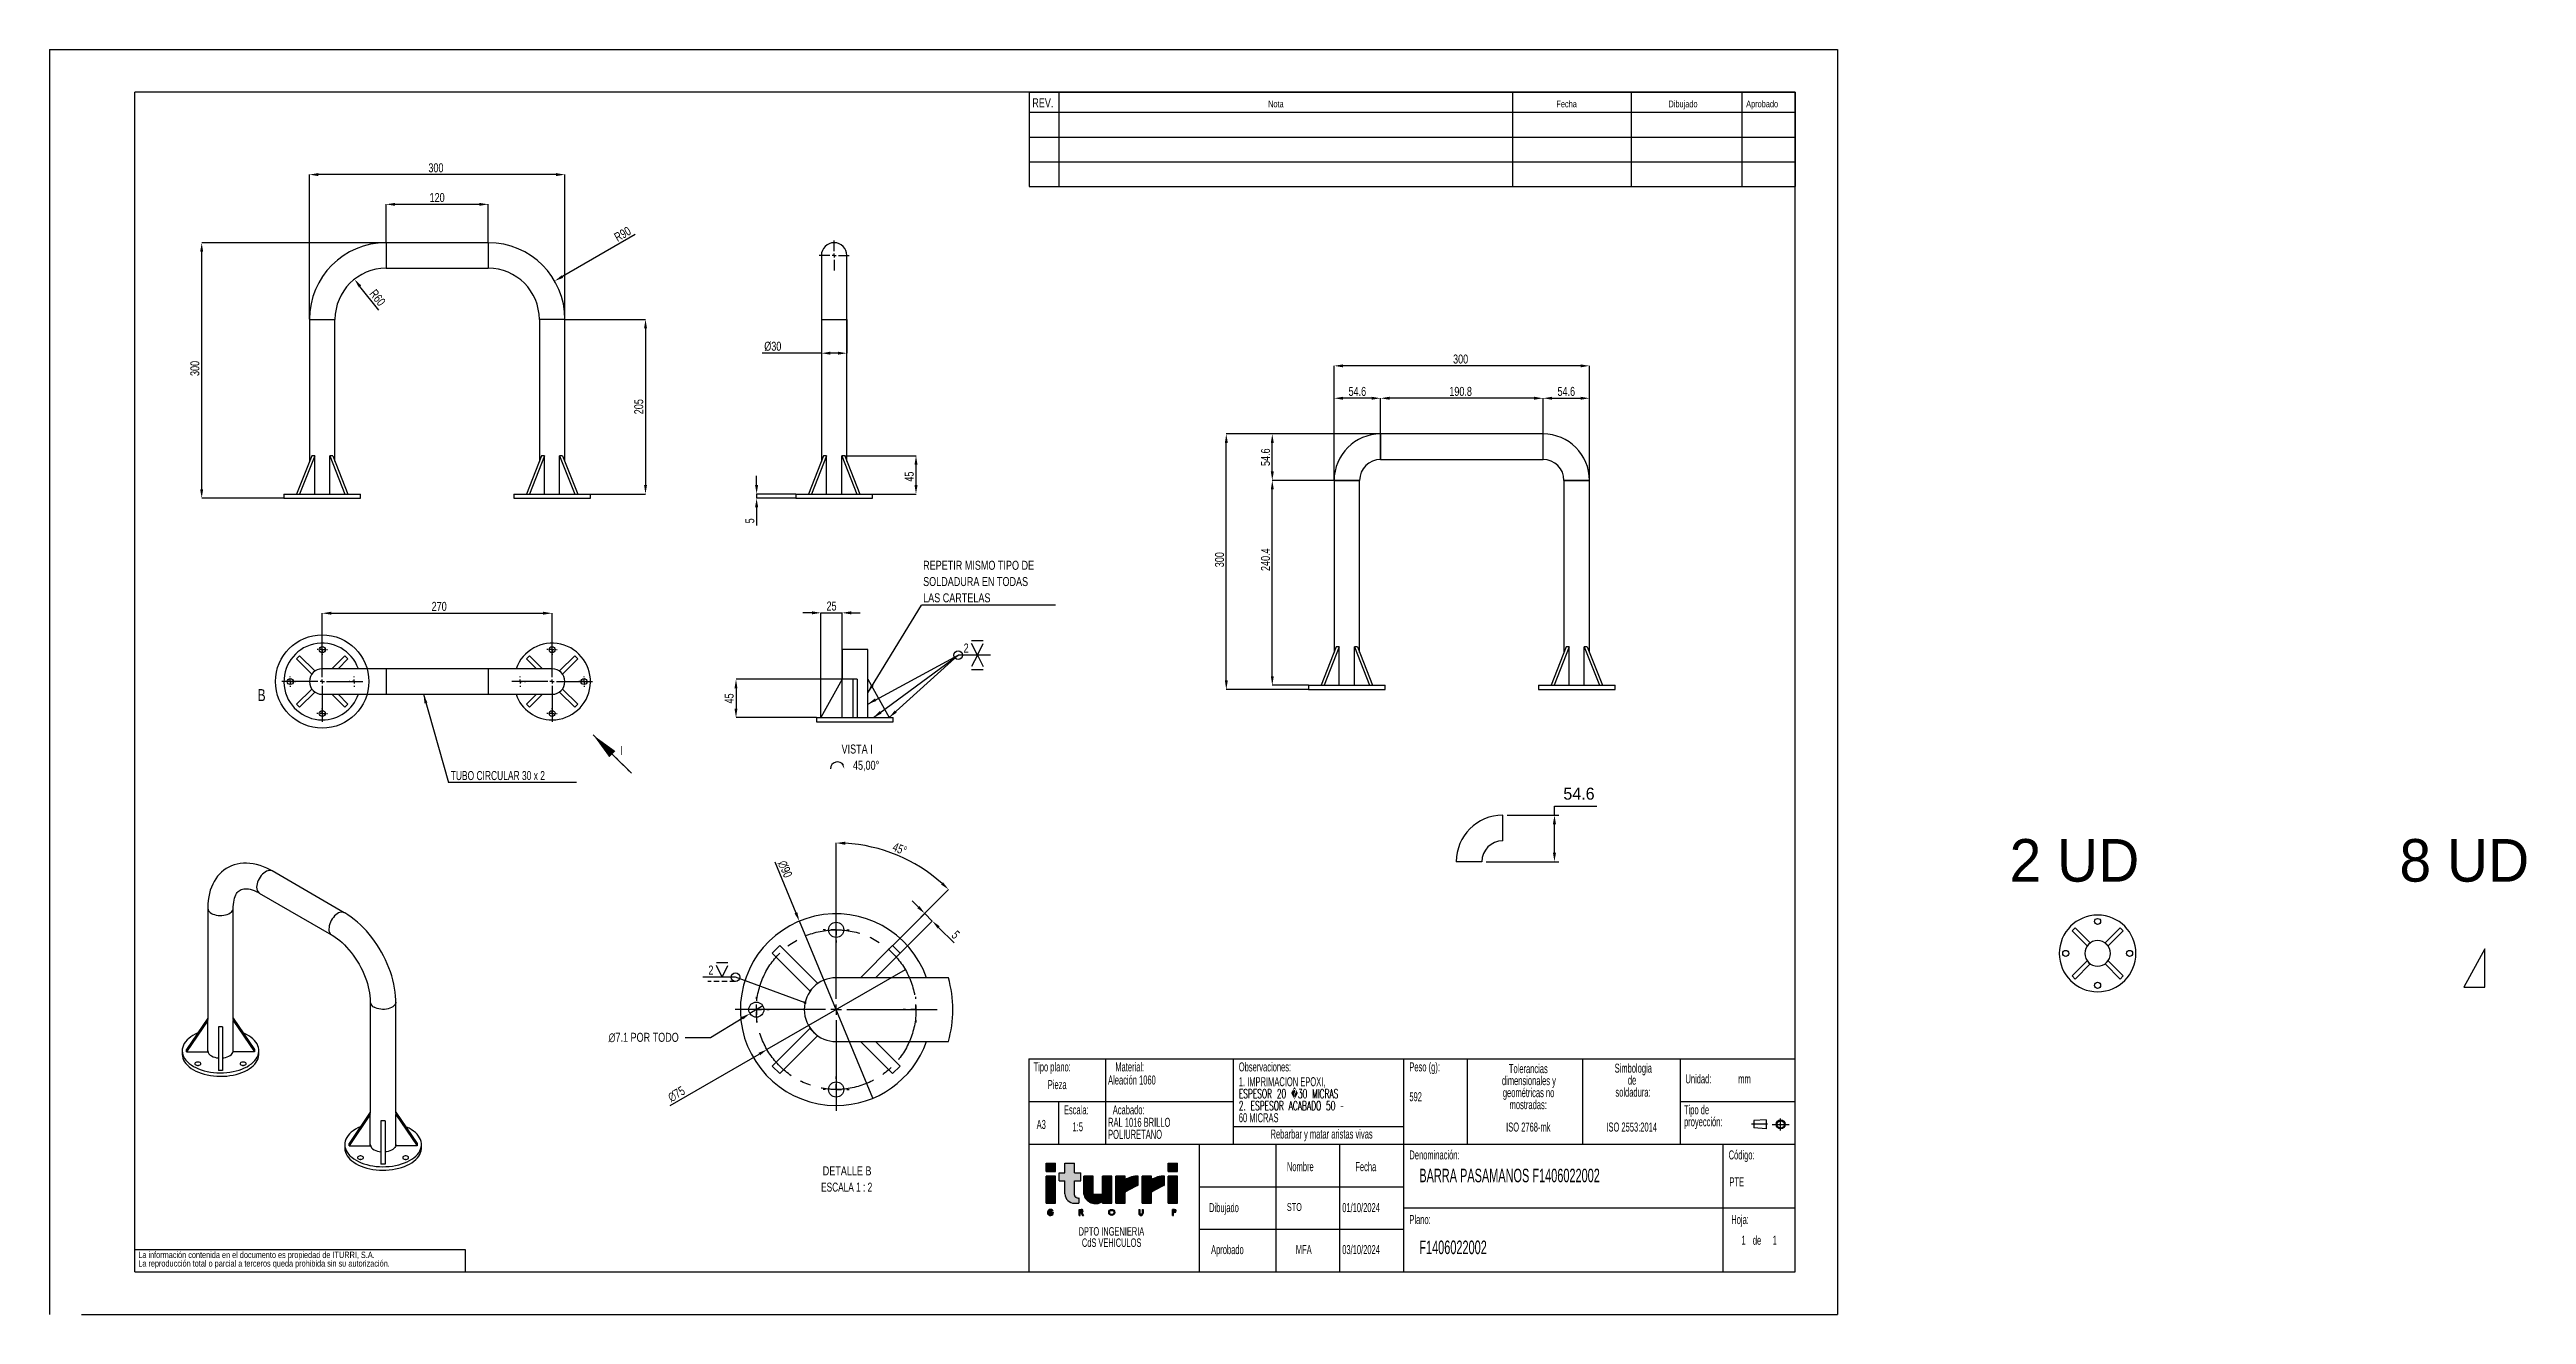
# Model space of a CAD drawing. Extents: x 0 to 14130, y 0 to 4063.
# Drawn here: x 0 to 2909, y 0 to 1485 of the extents above.
import ezdxf

# ---------------------------------------------------------------- set-up
doc = ezdxf.new("R2010")
doc.units = 0
doc.header["$LTSCALE"] = 5
doc.header["$PDSIZE"] = -1
for name, pattern in [('CENTERX2', [20.32, 12.7, -2.54, 2.54, -2.54]), ('HIDDEN', [1.905, 1.27, -0.635]), ('PHANTOM', [12.7, 6.35, -1.27, 1.27, -1.27, 1.27, -1.27])]:
    doc.linetypes.add(name, pattern=pattern)
doc.layers.get('0').update_dxf_attribs({"linetype": 'CONTINUOUS'})
doc.layers.get('Defpoints').update_dxf_attribs({"linetype": 'CONTINUOUS'})
for name, color, linetype in [('FORMATO', 7, 'CONTINUOUS'), ('MARCADO', 6, 'CONTINUOUS'), ('SLD-0', 179, 'CONTINUOUS')]:
    doc.layers.add(name, color=color, linetype=linetype)
doc.styles.add('SLDTEXTSTYLE0', font='TXT', dxfattribs={"width": 0.605})
doc.styles.add('SLDTEXTSTYLE1', font='TXT', dxfattribs={"width": 0.75})
doc.styles.add('SLDTEXTSTYLE2', font='TXT', dxfattribs={"width": 0.605, "bigfont": 'bigfont'})
doc.styles.add('SLDTEXTSTYLE3', font='TXT', dxfattribs={"width": 0.7})
doc.styles.add('SLDTEXTSTYLE4', font='TXT', dxfattribs={"width": 0.6875})
doc.dimstyles.new('ISO-25', dxfattribs={"dimtxt": 2.5, "dimasz": 2.5, "dimexe": 1.25, "dimexo": 0.625, "dimtad": 1, "dimdsep": 46, "dimtxsty": 'Standard', "dimcen": 2.5, "dimadec": 0, "dimazin": 0, "dimtfac": 1, "dimtmove": 0, "dimatfit": 3, "dimfxl": 1, "dimarcsym": 0})
doc.dimstyles.new('SLDDIMSTYLE0', dxfattribs={"dimtxt": 10.583333, "dimasz": 10.583333, "dimexe": 0, "dimexo": 0.0625, "dimgap": 2.645833, "dimtad": 1, "dimdec": 1, "dimrnd": 1e-09, "dimzin": 12, "dimdsep": 46, "dimtxsty": 'SLDTEXTSTYLE1', "dimsah": 1, "dimcen": 0, "dimadec": 0, "dimazin": 0, "dimtfac": 1, "dimtdec": 1, "dimtofl": 0, "dimtmove": 0, "dimatfit": 3, "dimfxl": 1, "dimtolj": 1, "dimtzin": 12, "dimarcsym": 0})
doc.dimstyles.new('SLDDIMSTYLE1', dxfattribs={"dimtxt": 10.583333, "dimasz": 10.583333, "dimexe": 0, "dimexo": 0.0625, "dimgap": 2.645833, "dimtad": 1, "dimdec": 1, "dimrnd": 1e-09, "dimzin": 12, "dimdsep": 46, "dimtxsty": 'SLDTEXTSTYLE1', "dimsah": 1, "dimcen": 0.09, "dimadec": 0, "dimazin": 0, "dimtfac": 1, "dimtdec": 1, "dimtofl": 0, "dimtmove": 0, "dimatfit": 3, "dimfxl": 1, "dimtolj": 1, "dimtzin": 12, "dimarcsym": 0})
doc.dimstyles.new('SLDDIMSTYLE10', dxfattribs={"dimtxt": 0.18, "dimasz": 3.25641, "dimexe": 0, "dimexo": 0.0625, "dimgap": 0, "dimtad": 0, "dimtih": 1, "dimtoh": 1, "dimdec": 0, "dimrnd": 1e-09, "dimzin": 0, "dimdsep": 46, "dimtxsty": 'Standard', "dimblk1": 'DOT', "dimblk2": 'DOT', "dimsah": 1, "dimcen": 0.09, "dimadec": 0, "dimazin": 0, "dimtfac": 3.25641, "dimtdec": 0, "dimtofl": 0, "dimtmove": 0, "dimatfit": 3, "dimldrblk": 'DOT', "dimfxl": 1, "dimtolj": 1, "dimtzin": 0, "dimarcsym": 0})
doc.dimstyles.new('SLDDIMSTYLE2', dxfattribs={"dimtxt": 10.583333, "dimasz": 10.583333, "dimexe": 0, "dimexo": 0.0625, "dimgap": 2.645833, "dimtad": 1, "dimdec": 1, "dimrnd": 1e-09, "dimzin": 12, "dimdsep": 46, "dimtxsty": 'SLDTEXTSTYLE1', "dimsah": 1, "dimcen": 0, "dimadec": 0, "dimazin": 0, "dimtfac": 1, "dimtdec": 1, "dimtofl": 0, "dimtmove": 0, "dimatfit": 3, "dimfxl": 1, "dimtolj": 1, "dimtzin": 12, "dimarcsym": 0})
doc.dimstyles.new('SLDDIMSTYLE3', dxfattribs={"dimtxt": 10.583333, "dimasz": 10.583333, "dimexe": 0, "dimexo": 0.0625, "dimgap": 2.645833, "dimtad": 1, "dimdec": 1, "dimrnd": 1e-09, "dimzin": 12, "dimdsep": 46, "dimtxsty": 'SLDTEXTSTYLE1', "dimsah": 1, "dimcen": 0.09, "dimadec": 0, "dimazin": 0, "dimtfac": 1, "dimtdec": 1, "dimtmove": 0, "dimatfit": 0, "dimfxl": 1, "dimtolj": 1, "dimtzin": 12, "dimarcsym": 0})
doc.dimstyles.new('SLDDIMSTYLE4', dxfattribs={"dimtxt": 0.18, "dimasz": 10.583333, "dimexe": 0, "dimexo": 0.0625, "dimgap": 0, "dimtad": 0, "dimtih": 1, "dimtoh": 1, "dimdec": 0, "dimrnd": 1e-09, "dimzin": 0, "dimdsep": 46, "dimtxsty": 'Standard', "dimsah": 1, "dimcen": 0.09, "dimadec": 0, "dimazin": 0, "dimtfac": 10.583333, "dimtdec": 0, "dimtofl": 0, "dimtmove": 0, "dimatfit": 3, "dimfxl": 1, "dimtolj": 1, "dimtzin": 0, "dimarcsym": 0})
doc.dimstyles.new('SLDDIMSTYLE5', dxfattribs={"dimtxt": 10.583333, "dimasz": 10.583333, "dimexe": 0, "dimexo": 0.0625, "dimgap": 2.645833, "dimtad": 1, "dimdec": 1, "dimlfac": 0.4, "dimrnd": 1e-09, "dimzin": 12, "dimdsep": 46, "dimtxsty": 'SLDTEXTSTYLE1', "dimblk1": 'NONE', "dimsah": 1, "dimcen": 0, "dimadec": 0, "dimazin": 0, "dimtfac": 1, "dimtdec": 1, "dimtmove": 0, "dimatfit": 3, "dimldrblk": 'NONE', "dimfxl": 1, "dimtolj": 1, "dimtzin": 12, "dimarcsym": 0})
doc.dimstyles.new('SLDDIMSTYLE6', dxfattribs={"dimtxt": 10.583333, "dimasz": 10.583333, "dimexe": 0, "dimexo": 0.0625, "dimgap": 2.645833, "dimtad": 1, "dimdec": 4, "dimlfac": 2, "dimzin": 12, "dimdsep": 46, "dimtxsty": 'SLDTEXTSTYLE1', "dimsah": 1, "dimcen": 0.09, "dimadec": 0, "dimazin": 0, "dimtfac": 1, "dimtofl": 0, "dimtmove": 0, "dimatfit": 3, "dimfxl": 1, "dimtolj": 1, "dimtzin": 12, "dimarcsym": 0})
doc.dimstyles.new('SLDDIMSTYLE7', dxfattribs={"dimtxt": 10.583333, "dimasz": 10.583333, "dimexe": 0, "dimexo": 0.0625, "dimgap": 2.645833, "dimtad": 1, "dimdec": 1, "dimlfac": 0.4, "dimrnd": 1e-09, "dimzin": 12, "dimdsep": 46, "dimtxsty": 'SLDTEXTSTYLE1', "dimsah": 1, "dimcen": 0.09, "dimadec": 0, "dimazin": 0, "dimtfac": 1, "dimtdec": 1, "dimtmove": 0, "dimatfit": 0, "dimfxl": 1, "dimtolj": 1, "dimtzin": 12, "dimarcsym": 0})
doc.dimstyles.new('SLDDIMSTYLE8', dxfattribs={"dimtxt": 10.583333, "dimasz": 10.583333, "dimexe": 0, "dimexo": 0.0625, "dimgap": 2.645833, "dimtad": 0, "dimtih": 1, "dimtoh": 1, "dimdec": 1, "dimlfac": 0.4, "dimrnd": 1e-09, "dimzin": 12, "dimdsep": 46, "dimtxsty": 'SLDTEXTSTYLE1', "dimblk1": 'NONE', "dimsah": 1, "dimcen": 0, "dimadec": 0, "dimazin": 0, "dimtfac": 1, "dimtdec": 1, "dimtmove": 0, "dimatfit": 3, "dimldrblk": 'NONE', "dimfxl": 1, "dimtolj": 1, "dimtzin": 12, "dimarcsym": 0})
doc.dimstyles.new('SLDDIMSTYLE9', dxfattribs={"dimtxt": 10.583333, "dimasz": 10.583333, "dimexe": 0, "dimexo": 0.0625, "dimgap": 2.645833, "dimtad": 1, "dimdec": 1, "dimlfac": 0.4, "dimrnd": 1e-09, "dimzin": 12, "dimdsep": 46, "dimtxsty": 'SLDTEXTSTYLE1', "dimblk1": 'NONE', "dimsah": 1, "dimcen": 0, "dimadec": 0, "dimazin": 0, "dimtfac": 1, "dimtdec": 1, "dimtmove": 0, "dimatfit": 3, "dimldrblk": 'NONE', "dimfxl": 1, "dimtolj": 1, "dimtzin": 12, "dimarcsym": 0})

msp = doc.modelspace()

# ---------------------------------------------------------------- texts
at = {"color": 7, "linetype": 'Continuous', "insert": (244.331202, 734.154539), "char_height": 14.111111, "attachment_point": 1, "style": 'SLDTEXTSTYLE1'}
msp.add_mtext('B', dxfattribs=at)
at = {"char_height": 50, "attachment_point": 1}
for s, insert in [('2 UD', (2301.938232, 558.098271)), ('8 UD', (2759.818603, 558.098271))]:
    msp.add_mtext_dynamic_manual_height_columns(s, width=184.56525582, gutter_width=70.555556, heights=[0], dxfattribs=dict(at, insert=insert))
at = {"layer": 'FORMATO', "attachment_point": 1, "style": 'SLDTEXTSTYLE1'}
for s, insert, char_height in [('REV.', (1154.178482, 1427.760701), 10.5833333), ('Fecha', (1769.632032, 1425.129094), 7.9375), ('Dibujado', (1901.304236, 1425.129094), 7.9375), ('Aprobado', (1992.550355, 1425.129094), 7.9375), ('Nota', (1431.121918, 1425.129094), 7.9375)]:
    msp.add_mtext(s, dxfattribs=dict(at, insert=insert, char_height=char_height))
at = {"layer": 'SLD-0', "style": 'SLDTEXTSTYLE0'}
for s, insert, char_height, attachment_point in [('Tipo plano:', (1155.646454, 295.904323), 10.58333333, 1), ('Tipo plano:', (1155.646454, 295.904323), 10.58333333, 1), ('Material:', (1251.648345, 295.904323), 10.5833333, 1), ('Material:', (1251.648345, 295.904323), 10.5833333, 1), ('Observaciones:', (1396.693076, 295.904323), 10.58333333, 1), ('Observaciones:', (1396.693076, 295.904323), 10.58333333, 1), ('Peso (g):', (1597.015297, 295.904323), 10.5833333, 1), ('Peso (g):', (1597.015297, 295.904323), 10.5833333, 1), ('Pieza', (1172.362974, 275.095978), 10.5833333, 1), ('Pieza', (1172.362974, 275.095978), 10.5833333, 1), ('Aleación 1060', (1243.174143, 280.528794), 10.58333333, 1), ('Aleación 1060', (1243.174143, 280.528794), 10.58333333, 1), ('Unidad:', (1921.230746, 281.853141), 10.5833333, 1), ('Unidad:', (1921.230746, 281.853141), 10.5833333, 1), ('mm', (1983.310889, 281.853141), 10.5833333, 1), ('mm', (1983.310889, 281.853141), 10.5833333, 1), ('Escala:', (1191.315525, 245.507342), 10.5833333, 1), ('Escala:', (1191.315525, 245.507342), 10.5833333, 1), ('Acabado:', (1248.691385, 245.507342), 10.5833333, 1), ('Acabado:', (1248.691385, 245.507342), 10.5833333, 1), ('592', (1597.015297, 260.906544), 10.5833333, 1), ('592', (1597.015297, 260.906544), 10.5833333, 1), ('A3', (1159.296745, 228.371839), 10.5833333, 1), ('A3', (1159.296745, 228.371839), 10.5833333, 1), ('1:5', (1201.451161, 225.673724), 10.5833333, 1), ('1:5', (1201.451161, 225.673724), 10.5833333, 1), ('Rebarbar y matar aristas vivas', (1493.927451, 217.118648), 10.58333333, 2), ('Rebarbar y matar aristas vivas', (1493.927451, 217.118648), 10.58333333, 2), ('ISO 2768-mk', (1736.683028, 225.300087), 10.58333333, 2), ('ISO 2768-mk', (1736.683028, 225.300087), 10.58333333, 2), ('ISO 2553:2014', (1858.126935, 225.300087), 10.58333333, 2), ('ISO 2553:2014', (1858.126935, 225.300087), 10.58333333, 2), ('Nombre', (1453.188729, 178.774169), 10.5833333, 1), ('Nombre', (1453.188729, 178.774169), 10.5833333, 1), ('Fecha', (1533.541655, 178.774169), 10.5833333, 1), ('Fecha', (1533.541655, 178.774169), 10.5833333, 1), ('Denominación:', (1597.015297, 192.571556), 10.58333333, 1), ('Denominación:', (1597.015297, 192.571556), 10.58333333, 1), ('Código:', (1971.989697, 192.571556), 10.5833333, 1), ('Código:', (1971.989697, 192.571556), 10.5833333, 1), ('BARRA PASAMANOS F1406022002', (1608.694849, 171.086661), 15.875, 1), ('BARRA PASAMANOS F1406022002', (1608.694849, 171.086661), 15.875, 1), ('PTE', (1972.93193, 160.965843), 10.5833333, 1), ('PTE', (1972.93193, 160.965843), 10.5833333, 1), ('Dibujado', (1361.865931, 130.701544), 10.5833333, 1), ('Dibujado', (1361.865931, 130.701544), 10.5833333, 1), ('STO', (1453.188729, 130.760104), 9.2604167, 1), ('01/10/2024', (1518.143268, 130.701544), 10.5833333, 1), ('Plano:', (1597.015297, 116.691337), 10.5833333, 1), ('Plano:', (1597.015297, 116.691337), 10.5833333, 1), ('Hoja:', (1975.069589, 116.691337), 10.5833333, 1), ('Hoja:', (1975.069589, 116.691337), 10.5833333, 1), ('1', (1987.063569, 92.374519), 10.583333, 1), ('1', (1987.063569, 92.374519), 10.583333, 1), ('1', (1987.063569, 92.374519), 10.583333, 1), ('1', (1987.063569, 92.374519), 10.583333, 1), ('de', (2000.387512, 92.374518), 10.5833333, 1), ('de', (2000.387512, 92.374518), 10.5833333, 1), ('de', (2000.387512, 92.374518), 10.5833333, 1), ('de', (2000.387512, 92.374518), 10.5833333, 1), ('1', (2023.653998, 92.374519), 10.583333, 1), ('1', (2023.653998, 92.374519), 10.583333, 1), ('1', (2023.653998, 92.374519), 10.583333, 1), ('1', (2023.653998, 92.374519), 10.583333, 1), ('Aprobado', (1364.122709, 81.411793), 10.5833333, 1), ('Aprobado', (1364.122709, 81.411793), 10.5833333, 1), ('MFA', (1463.675292, 81.411794), 10.5833333, 1), ('03/10/2024', (1518.143268, 81.411794), 10.5833333, 1), ('F1406022002', (1608.694849, 86.733804), 15.875, 1), ('F1406022002', (1608.694849, 86.733804), 15.875, 1)]:
    msp.add_mtext(s, dxfattribs=dict(at, insert=insert, char_height=char_height, attachment_point=attachment_point))

# ---------------------------------------------------------------- blocks, each defined once
blk = doc.blocks.new('BLOQUE3')
at = {"color": 7, "linetype": 'Continuous'}
for p, q in [((1988.4, 654.7), (1976.2, 653.8)), ((1988.4, 654.7), (1988.4, 645.8)), ((1976.2, 653.8), (1976.2, 646.7)), ((1988.4, 645.8), (1976.2, 646.7))]:
    blk.add_line(p, q, dxfattribs=at)
at = {"color": 7, "linetype": 'CENTERX2'}
for p, q in [((2002.6, 644.2), (2002.6, 656)), ((1989.6, 650.3), (1974, 650.3)), ((1994.4, 650.1), (2010.8, 650.1))]:
    blk.add_line(p, q, dxfattribs=at)
at = {"color": 7, "linetype": 'Continuous'}
for radius in [4.46, 3.57]:
    blk.add_circle((2002.6, 650.1), radius, dxfattribs=at)
blk = doc.blocks.new('SW_NOTE_0')
at = {"color": 0, "linetype": 'Continuous', "char_height": 6.615, "attachment_point": 2, "style": 'SLDTEXTSTYLE0'}
for s, insert in [('DPTO INGENIERIA', (39.2, 8.5)), ('CdS VEHICULOS', (39.4, -0.3))]:
    blk.add_mtext(s, dxfattribs=dict(at, insert=insert))
blk = doc.blocks.new('BLOQUE1')
at = {"linetype": 'Continuous'}
for points in [[(0, 63.2), (7.4, 63.2), (7.4, 69.7), (0, 69.7)], [(0, 59.5), (0, 38.4), (7.4, 38.4), (7.4, 59.5)], [(95.5, 63.2), (102.8, 63.2), (102.8, 69.7), (95.5, 69.7)], [(95.5, 59.5), (95.5, 38.4), (102.8, 38.4), (102.8, 59.5)]]:
    blk.add_hatch(color=7, dxfattribs=at).paths.add_polyline_path(points, flags=0)
h = blk.add_hatch(color=7, dxfattribs=at)
edge = h.paths.add_edge_path(flags=0)
edge.add_line((14.7, 55.9), (14.7, 45.8))
edge.add_arc((22.1, 45.8), 7.35, 180, 270)
edge.add_line((22.1, 38.4), (25.7, 38.4))
edge.add_line((25.7, 38.4), (25.7, 42.6))
edge.add_arc((25, 45.5), 2.97, 185.8122, 284.1512, ccw=False)
edge.add_arc((25, 45.5), 2.97, 174.1878, 185.8122, ccw=False)
edge.add_line((22.1, 45.8), (22.1, 55.9))
edge.add_line((22.1, 55.9), (27.3, 55.9))
edge.add_line((27.3, 55.9), (27.3, 62.3))
edge.add_line((27.3, 62.3), (22.1, 62.3))
edge.add_line((22.1, 62.3), (22.1, 69.7))
edge.add_line((22.1, 69.7), (14.7, 69.7))
edge.add_line((14.7, 69.7), (14.7, 62.3))
edge.add_line((14.7, 62.3), (10.1, 62.3))
edge.add_line((10.1, 62.3), (10.1, 55.9))
edge.add_line((10.1, 55.9), (14.7, 55.9))
h = blk.add_hatch(color=7, dxfattribs=at)
edge = h.paths.add_edge_path(flags=0)
edge.add_line((29.4, 59.5), (29.4, 45.8))
edge.add_arc((38.7, 47.6), 9.5, 191.0739, 304.4906)
edge.add_line((44.1, 39.8), (44.1, 38.4))
edge.add_line((44.1, 38.4), (51.5, 38.4))
edge.add_line((51.5, 38.4), (51.5, 59.5))
edge.add_line((51.5, 59.5), (44.1, 59.5))
edge.add_line((44.1, 59.5), (44.1, 45.8))
edge.add_arc((40.4, 45.8), 3.68, 180, 360, ccw=False)
edge.add_line((36.8, 45.8), (36.8, 59.5))
edge.add_line((36.8, 59.5), (29.4, 59.5))
h = blk.add_hatch(color=7, dxfattribs=at)
edge = h.paths.add_edge_path(flags=0)
edge.add_arc((68.6, 46.4), 6.7, 59.3496, 176.82, ccw=False)
edge.add_line((72.1, 52.2), (72.1, 59.5))
edge.add_arc((70.8, 44.3), 15.3, 85.3992, 125.479)
edge.add_line((61.9, 56.8), (61.9, 59.5))
edge.add_line((61.9, 59.5), (54.6, 59.5))
edge.add_line((54.6, 59.5), (54.6, 38.4))
edge.add_line((54.6, 38.4), (61.9, 38.4))
edge.add_line((61.9, 38.4), (61.9, 46.8))
h = blk.add_hatch(color=7, dxfattribs=at)
edge = h.paths.add_edge_path(flags=0)
edge.add_arc((89.2, 46.4), 6.7, 59.3496, 176.82, ccw=False)
edge.add_line((92.7, 52.2), (92.7, 59.5))
edge.add_arc((91.4, 44.3), 15.3, 85.3992, 125.479)
edge.add_line((82.6, 56.8), (82.6, 59.5))
edge.add_line((82.6, 59.5), (75.2, 59.5))
edge.add_line((75.2, 59.5), (75.2, 38.4))
edge.add_line((75.2, 38.4), (82.6, 38.4))
edge.add_line((82.6, 38.4), (82.6, 46.8))
h = blk.add_hatch(color=7, dxfattribs=at)
edge = h.paths.add_edge_path(flags=0)
edge.add_line((4.5, 32.4), (5.5, 32.4))
edge.add_arc((3.4, 31.2), 2.41, 30.8678, 356.7364)
edge.add_line((5.8, 31.1), (4.4, 31.1))
edge.add_line((4.4, 31.1), (4.4, 30.3))
edge.add_line((4.4, 30.3), (4.8, 30.3))
edge.add_arc((3.4, 31.2), 1.64, 48.9815, 326.3369, ccw=False)
h = blk.add_hatch(color=7, dxfattribs=at)
edge = h.paths.add_edge_path(flags=0)
edge.add_line((29.3, 28.8), (27.9, 31.3))
edge.add_arc((27.8, 32.5), 1.17, 278.4773, 450)
edge.add_line((27.8, 33.6), (26, 33.6))
edge.add_line((26, 33.6), (26, 28.8))
edge.add_line((26, 28.8), (26.7, 28.8))
edge.add_line((26.7, 28.8), (26.7, 31.3))
edge.add_line((26.7, 31.3), (27.1, 31.3))
edge.add_line((27.1, 31.3), (28.5, 28.8))
edge.add_line((28.5, 28.8), (29.3, 28.8))
edge = h.paths.add_edge_path(flags=0)
edge.add_arc((27.8, 32.5), 0.393, -90, 90, ccw=False)
edge.add_line((27.8, 32.1), (26.7, 32.1))
edge.add_line((26.7, 32.1), (26.7, 32.8))
edge.add_line((26.7, 32.8), (27.8, 32.8))
h = blk.add_hatch(color=7, dxfattribs=at)
edge = h.paths.add_edge_path(flags=0)
edge.add_arc((51.4, 31.2), 2.41, 0, 360)
edge = h.paths.add_edge_path(flags=0)
edge.add_arc((51.4, 31.2), 1.64, 0, 360)
h = blk.add_hatch(color=7, dxfattribs=at)
edge = h.paths.add_edge_path(flags=0)
edge.add_line((72.6, 33.6), (72.6, 30.4))
edge.add_arc((74.2, 30.4), 1.61, 180, 360)
edge.add_line((75.9, 30.4), (75.9, 33.6))
edge.add_line((75.9, 33.6), (75.1, 33.6))
edge.add_line((75.1, 33.6), (75.1, 30.4))
edge.add_arc((74.2, 30.4), 0.836, 180, 360, ccw=False)
edge.add_line((73.4, 30.4), (73.4, 33.6))
edge.add_line((73.4, 33.6), (72.6, 33.6))
h = blk.add_hatch(color=7, dxfattribs=at)
edge = h.paths.add_edge_path(flags=0)
edge.add_line((99.7, 31.1), (100.6, 31.1))
edge.add_arc((100.6, 32.4), 1.26, 270, 450)
edge.add_line((100.6, 33.6), (98.9, 33.6))
edge.add_line((98.9, 33.6), (98.9, 28.8))
edge.add_line((98.9, 28.8), (99.7, 28.8))
edge.add_line((99.7, 28.8), (99.7, 31.1))
edge = h.paths.add_edge_path(flags=0)
edge.add_arc((100.6, 32.4), 0.491, -90, 90, ccw=False)
edge.add_line((100.6, 31.9), (99.7, 31.9))
edge.add_line((99.7, 31.9), (99.7, 32.8))
edge.add_line((99.7, 32.8), (100.6, 32.8))
at = {"layer": 'SLD-0'}
for p, q in [((0, 69.7), (7.4, 69.7)), ((0, 63.2), (0, 69.7)), ((0, 63.2), (7.4, 63.2)), ((0, 38.4), (0, 59.5)), ((7.4, 59.5), (0, 59.5)), ((7.4, 63.2), (7.4, 69.7)), ((7.4, 38.4), (7.4, 59.5)), ((10.1, 62.3), (14.7, 62.3)), ((10.1, 55.9), (10.1, 62.3)), ((14.7, 62.3), (14.7, 69.7)), ((14.7, 69.7), (22.1, 69.7)), ((22.1, 62.3), (22.1, 69.7)), ((22.1, 62.3), (27.3, 62.3)), ((27.3, 55.9), (27.3, 62.3)), ((29.4, 45.8), (29.4, 59.5)), ((36.8, 59.5), (29.4, 59.5)), ((36.8, 45.8), (36.8, 59.5)), ((51.5, 59.5), (44.1, 59.5)), ((44.1, 45.8), (44.1, 59.5)), ((51.5, 38.4), (51.5, 59.5)), ((54.6, 38.4), (54.6, 59.5)), ((61.9, 59.5), (54.6, 59.5)), ((61.9, 56.8), (61.9, 59.5)), ((72.1, 52.2), (72.1, 59.5)), ((75.2, 38.4), (75.2, 59.5)), ((82.6, 59.5), (75.2, 59.5)), ((82.6, 56.8), (82.6, 59.5)), ((92.7, 52.2), (92.7, 59.5)), ((95.5, 69.7), (102.8, 69.7)), ((95.5, 63.2), (95.5, 69.7)), ((95.5, 63.2), (102.8, 63.2)), ((95.5, 38.4), (95.5, 59.5)), ((102.8, 59.5), (95.5, 59.5)), ((102.8, 63.2), (102.8, 69.7)), ((102.8, 38.4), (102.8, 59.5)), ((10.1, 55.9), (14.7, 55.9)), ((14.7, 45.8), (14.7, 55.9)), ((22.1, 55.9), (27.3, 55.9)), ((22.1, 45.2), (22.1, 55.9)), ((44.1, 38.4), (44.1, 39.8)), ((61.9, 38.4), (61.9, 46.8)), ((82.6, 38.4), (82.6, 46.8)), ((4.4, 31.1), (5.8, 31.1)), ((4.4, 30.3), (4.4, 31.1)), ((4.4, 30.3), (4.8, 30.3)), ((4.5, 32.4), (5.5, 32.4)), ((26, 28.8), (26, 33.6)), ((26, 33.6), (27.8, 33.6)), ((26, 28.8), (26.7, 28.8)), ((26.7, 32.1), (26.7, 32.8)), ((26.7, 32.8), (27.8, 32.8)), ((26.7, 32.1), (27.8, 32.1)), ((26.7, 31.3), (27.1, 31.3)), ((26.7, 28.8), (26.7, 31.3)), ((27.1, 31.3), (28.5, 28.8)), ((27.9, 31.3), (29.3, 28.8)), ((28.5, 28.8), (29.3, 28.8)), ((72.6, 33.6), (72.6, 30.4)), ((72.6, 33.6), (73.4, 33.6)), ((73.4, 33.6), (73.4, 30.4)), ((75.1, 33.6), (75.1, 30.4)), ((75.1, 33.6), (75.9, 33.6)), ((75.9, 33.6), (75.9, 30.4)), ((100.6, 33.6), (98.9, 33.6)), ((98.9, 28.8), (98.9, 33.6)), ((98.9, 28.8), (98.9, 33.6)), ((98.9, 28.8), (99.7, 28.8)), ((99.7, 31.9), (99.7, 32.8)), ((100.6, 32.8), (99.7, 32.8)), ((100.6, 31.9), (99.7, 31.9)), ((100.6, 31.1), (99.7, 31.1)), ((99.7, 28.8), (99.7, 31.1))]:
    blk.add_line(p, q, dxfattribs=at)
at = {"layer": 'SLD-0', "linetype": 'Continuous'}
for p, q in [((25.7, 42.6), (25.7, 38.4)), ((0, 38.4), (7.4, 38.4)), ((22.1, 38.4), (25.7, 38.4)), ((44.1, 38.4), (51.5, 38.4)), ((54.6, 38.4), (61.9, 38.4)), ((75.2, 38.4), (82.6, 38.4)), ((95.5, 38.4), (102.8, 38.4))]:
    blk.add_line(p, q, dxfattribs=at)
at = {"layer": 'SLD-0'}
for radius in [2.41, 1.64]:
    blk.add_circle((51.4, 31.2), radius, dxfattribs=at)
at = {"layer": 'SLD-0', "linetype": 'Continuous'}
for centre, radius, start, end in [((70.8, 44.3), 15.3, 85.3992, 125.479), ((91.4, 44.3), 15.3, 85.3992, 125.479), ((68.6, 46.4), 6.7, 59.3496, 176.82), ((89.2, 46.4), 6.7, 59.3496, 176.82)]:
    blk.add_arc(centre, radius, start, end, dxfattribs=at)
at = {"layer": 'SLD-0'}
for centre, radius, start, end in [((22.1, 45.8), 7.35, 180, 270), ((25, 45.5), 2.97, 174.1878, 284.1512), ((38.7, 47.6), 9.5, 191.0739, 304.4906), ((40.4, 45.8), 3.68, 180, 0), ((3.4, 31.2), 2.41, 30.8678, 356.7364), ((3.4, 31.2), 1.64, 48.9815, 326.3369), ((27.8, 32.5), 1.17, 278.4773, 90), ((27.8, 32.5), 0.393, 270, 90), ((74.2, 30.4), 1.61, 180, 0), ((74.2, 30.4), 0.836, 180, 0), ((100.6, 32.4), 1.26, 270, 90), ((100.6, 32.4), 0.491, 270, 90)]:
    blk.add_arc(centre, radius, start, end, dxfattribs=at)
at = {"color": 7, "linetype": 'Continuous'}
blk.add_blockref('SW_NOTE_0', (11.9, 11.2), dxfattribs=at)
blk = doc.blocks.new('SW_NOTE_0_1')
at = {"layer": 'SLD-0', "color": 0, "attachment_point": 2, "style": 'SLDTEXTSTYLE0'}
for s, insert, char_height in [('dimensionales y', (37.7, -0.5), 10.583), ('Tolerancias', (37, 13.6), 10.583), ('geométricas no', (37.3, -14.6), 10.583), ('mostradas:', (36.9, -28.7), 10.58)]:
    blk.add_mtext(s, dxfattribs=dict(at, insert=insert, char_height=char_height))
blk = doc.blocks.new('SW_NOTE_0_2')
at = {"layer": 'SLD-0', "color": 0, "attachment_point": 1, "style": 'SLDTEXTSTYLE0'}
for s, insert, char_height in [('Tipo de', (0, 13.6), 10.58), ('proyección:', (0, -0.5), 10.583)]:
    blk.add_mtext(s, dxfattribs=dict(at, insert=insert, char_height=char_height))
blk = doc.blocks.new('SW_NOTE_0_3')
at = {"layer": 'SLD-0', "color": 0, "char_height": 10.58, "attachment_point": 2, "style": 'SLDTEXTSTYLE0'}
for s, insert in [('Simbologia', (35.6, 13.6)), ('de', (34.2, -0.5)), ('soldadura:', (35.3, -14.6))]:
    blk.add_mtext(s, dxfattribs=dict(at, insert=insert))
blk = doc.blocks.new('SW_NOTE_0_4')
at = {"layer": 'SLD-0', "color": 0, "char_height": 7.5, "attachment_point": 1, "style": 'SLDTEXTSTYLE1'}
for s, insert in [('La información contenida en el documento es propiedad de ITURRI, S.A.', (0, 9.6)), ('La reproducción total o parcial a terceros queda prohibida sin su autorización.', (0, -0.4))]:
    blk.add_mtext(s, dxfattribs=dict(at, insert=insert))
blk = doc.blocks.new('SW_NOTE_0_5')
at = {"layer": 'SLD-0', "color": 0, "char_height": 10.583, "attachment_point": 1, "style": 'SLDTEXTSTYLE0'}
for s, insert in [('RAL 1016 BRILLO', (0, 13.6)), ('POLIURETANO', (0, -0.5))]:
    blk.add_mtext(s, dxfattribs=dict(at, insert=insert))
blk = doc.blocks.new('SW_NOTE_0_6')
at = {"layer": 'SLD-0', "color": 0, "attachment_point": 1}
for s, insert, char_height, style in [('1. IMPRIMACION EPOXI,', (0, 13.6), 10.583, 'SLDTEXTSTYLE0'), ('ESPESOR 20 \\M+1962030 MICRAS', (0, -0.5), 10.583, 'SLDTEXTSTYLE2'), ('60 MICRAS', (0, -28.7), 10.58, 'SLDTEXTSTYLE0'), ('2. ESPESOR ACABADO 50 –', (0, -14.6), 10.583, 'SLDTEXTSTYLE2')]:
    blk.add_mtext(s, dxfattribs=dict(at, insert=insert, char_height=char_height, style=style))
blk = doc.blocks.new('SW_NOTE_0_7')
at = {"layer": 'SLD-0', "color": 0, "attachment_point": 2, "style": 'SLDTEXTSTYLE0'}
for s, insert, char_height in [('dimensionales y', (37.7, -0.5), 10.583), ('Tolerancias', (37, 13.6), 10.583), ('geométricas no', (37.3, -14.6), 10.583), ('mostradas:', (36.9, -28.7), 10.58)]:
    blk.add_mtext(s, dxfattribs=dict(at, insert=insert, char_height=char_height))
blk = doc.blocks.new('SW_NOTE_0_8')
at = {"layer": 'SLD-0', "color": 0, "attachment_point": 1, "style": 'SLDTEXTSTYLE0'}
for s, insert, char_height in [('Tipo de', (0, 13.6), 10.58), ('proyección:', (0, -0.5), 10.583)]:
    blk.add_mtext(s, dxfattribs=dict(at, insert=insert, char_height=char_height))
blk = doc.blocks.new('SW_NOTE_0_9')
at = {"layer": 'SLD-0', "color": 0, "char_height": 10.58, "attachment_point": 2, "style": 'SLDTEXTSTYLE0'}
for s, insert in [('Simbologia', (35.6, 13.6)), ('de', (34.2, -0.5)), ('soldadura:', (35.3, -14.6))]:
    blk.add_mtext(s, dxfattribs=dict(at, insert=insert))
blk = doc.blocks.new('SW_NOTE_0_10')
at = {"layer": 'SLD-0', "color": 0, "char_height": 7.5, "attachment_point": 1, "style": 'SLDTEXTSTYLE1'}
for s, insert in [('La información contenida en el documento es propiedad de ITURRI, S.A.', (0, 9.6)), ('La reproducción total o parcial a terceros queda prohibida sin su autorización.', (0, -0.4))]:
    blk.add_mtext(s, dxfattribs=dict(at, insert=insert))
blk = doc.blocks.new('SW_NOTE_0_11')
at = {"layer": 'SLD-0', "color": 0, "char_height": 10.583, "attachment_point": 1, "style": 'SLDTEXTSTYLE0'}
for s, insert in [('RAL 1016 BRILLO', (0, 13.6)), ('POLIURETANO', (0, -0.5))]:
    blk.add_mtext(s, dxfattribs=dict(at, insert=insert))
blk = doc.blocks.new('SW_NOTE_0_12')
at = {"layer": 'SLD-0', "color": 0, "attachment_point": 1}
for s, insert, char_height, style in [('1. IMPRIMACION EPOXI,', (0, 13.6), 10.583, 'SLDTEXTSTYLE0'), ('ESPESOR 20 \\M+1962030 MICRAS', (0, -0.5), 10.583, 'SLDTEXTSTYLE2'), ('60 MICRAS', (0, -28.7), 10.58, 'SLDTEXTSTYLE0'), ('2. ESPESOR ACABADO 50 –', (0, -14.6), 10.583, 'SLDTEXTSTYLE2')]:
    blk.add_mtext(s, dxfattribs=dict(at, insert=insert, char_height=char_height, style=style))
blk = doc.blocks.new('_D')
at = {"layer": 'Defpoints', "color": 0, "transparency": 16777216}
for p in [(593.2, 1213.2), (515.2, 1168.2)]:
    blk.add_point(p, dxfattribs=at)
at = {"layer": 'FORMATO', "color": 0, "lineweight": -2, "transparency": 16777216}
blk.add_line((687.8, 1267.8), (602.4, 1218.5), dxfattribs=at)
at = {"layer": 'FORMATO', "color": 0, "transparency": 16777216}
blk.add_solid([(601.5, 1220), (603.2, 1217), (593.2, 1213.2)], dxfattribs=at)
at = {"layer": 'FORMATO', "color": 0, "transparency": 16777216, "insert": (673, 1268.4), "char_height": 10.58, "attachment_point": 5, "rotation": 30, "style": 'SLDTEXTSTYLE1'}
blk.add_mtext('\\A1;R90', dxfattribs=at)
blk = doc.blocks.new('_D_1')
at = {"layer": 'Defpoints', "color": 0, "transparency": 16777216}
for p in [(305.2, 1338.2), (305.2, 1168.2), (605.2, 1168.2)]:
    blk.add_point(p, dxfattribs=at)
at = {"layer": 'FORMATO', "color": 0, "lineweight": -2, "transparency": 16777216}
for p, q in [((305.2, 1168.3), (305.2, 1338.2)), ((594.7, 1338.2), (315.8, 1338.2)), ((605.2, 1168.3), (605.2, 1338.2))]:
    blk.add_line(p, q, dxfattribs=at)
at = {"layer": 'FORMATO', "color": 0, "transparency": 16777216}
for points in [[(315.8, 1340), (315.8, 1336.4), (305.2, 1338.2)], [(594.7, 1340), (594.7, 1336.4), (605.2, 1338.2)]]:
    blk.add_solid(points, dxfattribs=at)
at = {"layer": 'FORMATO', "color": 0, "transparency": 16777216, "insert": (453.8, 1346.1), "char_height": 10.58, "attachment_point": 5, "style": 'SLDTEXTSTYLE1'}
blk.add_mtext('\\A1;300', dxfattribs=at)
blk = doc.blocks.new('_D_2')
at = {"layer": 'Defpoints', "color": 0, "transparency": 16777216}
for p in [(358.1, 1215.3), (395.2, 1168.2)]:
    blk.add_point(p, dxfattribs=at)
at = {"layer": 'FORMATO', "color": 0, "lineweight": -2, "transparency": 16777216}
blk.add_line((386.8, 1179), (364.6, 1207), dxfattribs=at)
at = {"layer": 'FORMATO', "color": 0, "transparency": 16777216}
blk.add_solid([(366, 1208.1), (363.2, 1205.9), (358.1, 1215.3)], dxfattribs=at)
at = {"layer": 'FORMATO', "color": 0, "transparency": 16777216, "insert": (385.2, 1193.7), "char_height": 10.58, "attachment_point": 5, "rotation": 308.2859, "style": 'SLDTEXTSTYLE1'}
blk.add_mtext('\\A1;R60', dxfattribs=at)
blk = doc.blocks.new('_D_3')
at = {"layer": 'Defpoints', "color": 0, "transparency": 16777216}
for p in [(178.7, 1258.2), (395.2, 1258.2), (275.2, 958.2)]:
    blk.add_point(p, dxfattribs=at)
at = {"layer": 'FORMATO', "color": 0, "lineweight": -2, "transparency": 16777216}
for p, q in [((395.2, 1258.2), (178.7, 1258.2)), ((178.7, 968.8), (178.7, 1247.6)), ((275.2, 958.2), (178.7, 958.2))]:
    blk.add_line(p, q, dxfattribs=at)
at = {"layer": 'FORMATO', "color": 0, "transparency": 16777216}
for points in [[(176.9, 1247.6), (180.4, 1247.6), (178.7, 1258.2)], [(176.9, 968.8), (180.4, 968.8), (178.7, 958.2)]]:
    blk.add_solid(points, dxfattribs=at)
at = {"layer": 'FORMATO', "color": 0, "transparency": 16777216, "insert": (170.7, 1110.6), "char_height": 10.58, "attachment_point": 5, "rotation": 90, "style": 'SLDTEXTSTYLE1'}
blk.add_mtext('\\A1;300', dxfattribs=at)
blk = doc.blocks.new('_D_4')
at = {"layer": 'Defpoints', "color": 0, "transparency": 16777216}
for p in [(933.8, 1008.2), (1017.6, 1008.2), (948, 963.2)]:
    blk.add_point(p, dxfattribs=at)
at = {"layer": 'FORMATO', "color": 0, "lineweight": -2, "transparency": 16777216}
for p, q in [((933.9, 1008.2), (1017.6, 1008.2)), ((1017.6, 973.8), (1017.6, 997.6)), ((948, 963.2), (1017.6, 963.2))]:
    blk.add_line(p, q, dxfattribs=at)
at = {"layer": 'FORMATO', "color": 0, "transparency": 16777216}
for points in [[(1015.8, 997.6), (1019.4, 997.6), (1017.6, 1008.2)], [(1015.8, 973.8), (1019.4, 973.8), (1017.6, 963.2)]]:
    blk.add_solid(points, dxfattribs=at)
at = {"layer": 'FORMATO', "color": 0, "transparency": 16777216, "insert": (1009.7, 983.6), "char_height": 10.58, "attachment_point": 5, "rotation": 90, "style": 'SLDTEXTSTYLE1'}
blk.add_mtext('\\A1;45', dxfattribs=at)
blk = doc.blocks.new('_D_5')
at = {"layer": 'Defpoints', "color": 0, "transparency": 16777216}
for p in [(906.5, 1168.2), (936.5, 1168.2), (906.5, 1128.5)]:
    blk.add_point(p, dxfattribs=at)
at = {"layer": 'FORMATO', "color": 0, "lineweight": -2, "transparency": 16777216}
for p, q in [((906.5, 1168.1), (906.5, 1128.5)), ((936.5, 1168.1), (936.5, 1128.5)), ((906.5, 1128.5), (836.8, 1128.5)), ((925.9, 1128.5), (917, 1128.5))]:
    blk.add_line(p, q, dxfattribs=at)
at = {"layer": 'FORMATO', "color": 0, "transparency": 16777216}
for points in [[(917, 1130.3), (917, 1126.8), (906.5, 1128.5)], [(925.9, 1130.3), (925.9, 1126.8), (936.5, 1128.5)]]:
    blk.add_solid(points, dxfattribs=at)
at = {"layer": 'FORMATO', "color": 0, "transparency": 16777216, "insert": (849.4, 1136.5), "char_height": 10.58, "attachment_point": 5, "style": 'SLDTEXTSTYLE1'}
blk.add_mtext('\\A1;%%c30', dxfattribs=at)
blk = doc.blocks.new('_D_6')
at = {"layer": 'Defpoints', "color": 0, "transparency": 16777216}
for p in [(876.5, 963.2), (830.4, 958.2), (876.5, 958.2)]:
    blk.add_point(p, dxfattribs=at)
at = {"layer": 'FORMATO', "color": 0, "lineweight": -2, "transparency": 16777216}
for p, q in [((830.4, 973.8), (830.4, 984.4)), ((876.4, 963.2), (830.4, 963.2)), ((830.4, 963.2), (830.4, 958.2)), ((876.4, 958.2), (830.4, 958.2)), ((830.4, 947.6), (830.4, 926.4))]:
    blk.add_line(p, q, dxfattribs=at)
at = {"layer": 'FORMATO', "color": 0, "transparency": 16777216}
for points in [[(828.6, 973.8), (832.2, 973.8), (830.4, 963.2)], [(828.6, 947.6), (832.2, 947.6), (830.4, 958.2)]]:
    blk.add_solid(points, dxfattribs=at)
at = {"layer": 'FORMATO', "color": 0, "transparency": 16777216, "insert": (822.5, 931.7), "char_height": 10.58, "attachment_point": 5, "rotation": 90, "style": 'SLDTEXTSTYLE1'}
blk.add_mtext('\\A1;5', dxfattribs=at)
blk = doc.blocks.new('SW_CENTERMARKSYMBOL_0')
at = {"layer": 'FORMATO', "color": 0}
for p, q in [((-5, 0), (-17.5, 0)), ((0, 0), (-2.5, 0)), ((0, 5), (0, 17.5)), ((0, 0), (0, 2.5)), ((0, 0), (0, -2.5)), ((0, 0), (2.5, 0)), ((5, 0), (17.5, 0)), ((0, -5), (0, -17.5))]:
    blk.add_line(p, q, dxfattribs=at)
blk = doc.blocks.new('_D_7')
at = {"layer": 'Defpoints', "color": 0, "transparency": 16777216}
for p in [(590.2, 823.2), (320.2, 790.5), (590.2, 790.5)]:
    blk.add_point(p, dxfattribs=at)
at = {"layer": 'FORMATO', "color": 0, "lineweight": -2, "transparency": 16777216}
for p, q in [((320.2, 790.6), (320.2, 823.2)), ((330.8, 823.2), (579.7, 823.2)), ((590.2, 790.6), (590.2, 823.2))]:
    blk.add_line(p, q, dxfattribs=at)
at = {"layer": 'FORMATO', "color": 0, "transparency": 16777216}
for points in [[(330.8, 825), (330.8, 821.5), (320.2, 823.2)], [(579.7, 825), (579.7, 821.5), (590.2, 823.2)]]:
    blk.add_solid(points, dxfattribs=at)
at = {"layer": 'FORMATO', "color": 0, "transparency": 16777216, "insert": (457.6, 831.2), "char_height": 10.58, "attachment_point": 5, "style": 'SLDTEXTSTYLE1'}
blk.add_mtext('\\A1;270', dxfattribs=at)
blk = doc.blocks.new('SW_NOTE_0_13')
at = {"layer": 'FORMATO', "color": 0}
blk.add_line((150.3, 0), (0, 0), dxfattribs=at)
at = {"layer": 'FORMATO', "color": 0, "insert": (2.5, 13.5), "char_height": 10.583, "attachment_point": 1, "style": 'SLDTEXTSTYLE3'}
blk.add_mtext('TUBO CIRCULAR 30 x 2', dxfattribs=at)
blk = doc.blocks.new('SW_CENTERMARKSYMBOL_1')
at = {"layer": 'FORMATO', "color": 0}
for p, q in [((-5, 0), (-6.4, 0)), ((0, 0), (-2.5, 0)), ((0, 5), (0, 6)), ((0, 0), (0, 2.5)), ((0, 0), (0, -2.5)), ((0, 0), (2.5, 0)), ((5, 0), (6, 0)), ((0, -5), (0, -6.1))]:
    blk.add_line(p, q, dxfattribs=at)
blk = doc.blocks.new('SW_CENTERMARKSYMBOL_2')
at = {"layer": 'FORMATO', "color": 0}
for p, q in [((-5, 0), (-6.05, 0)), ((0, 0), (-2.5, 0)), ((0, 5), (0, 6.05)), ((0, 0), (0, 2.5)), ((0, 0), (0, -2.5)), ((0, 0), (2.5, 0)), ((5, 0), (6.05, 0)), ((0, -5), (0, -6.05))]:
    blk.add_line(p, q, dxfattribs=at)
blk = doc.blocks.new('SW_CENTERMARKSYMBOL_3')
at = {"layer": 'FORMATO', "color": 0}
for p, q in [((-5, 0), (-6.05, 0)), ((0, 0), (-2.5, 0)), ((0, 5), (0, 6.05)), ((0, 0), (0, 2.5)), ((0, 0), (0, -2.5)), ((0, 0), (2.5, 0)), ((5, 0), (6.05, 0)), ((0, -5), (0, -6.05))]:
    blk.add_line(p, q, dxfattribs=at)
blk = doc.blocks.new('SW_CENTERMARKSYMBOL_4')
at = {"layer": 'FORMATO', "color": 0}
for p, q in [((-5, 0), (-6.05, 0)), ((0, 0), (-2.5, 0)), ((0, 5), (0, 6.05)), ((0, 0), (0, 2.5)), ((0, 0), (0, -2.5)), ((0, 0), (2.5, 0)), ((5, 0), (6.05, 0)), ((0, -5), (0, -6.05))]:
    blk.add_line(p, q, dxfattribs=at)
blk = doc.blocks.new('SW_CENTERMARKSYMBOL_5')
at = {"layer": 'FORMATO', "color": 0}
for p, q in [((-5, 0), (-6.05, 0)), ((0, 0), (-2.5, 0)), ((0, 5), (0, 6.05)), ((0, 0), (0, 2.5)), ((0, 0), (0, -2.5)), ((0, 0), (2.5, 0)), ((5, 0), (6.05, 0)), ((0, -5), (0, -6.05))]:
    blk.add_line(p, q, dxfattribs=at)
blk = doc.blocks.new('SW_CENTERMARKSYMBOL_6')
at = {"layer": 'FORMATO', "color": 0}
for p, q in [((-5, 0), (-6.05, 0)), ((0, 0), (-2.5, 0)), ((0, 5), (0, 6.05)), ((0, 0), (0, 2.5)), ((0, 0), (0, -2.5)), ((0, 0), (2.5, 0)), ((5, 0), (6.05, 0)), ((0, -5), (0, -6.05))]:
    blk.add_line(p, q, dxfattribs=at)
blk = doc.blocks.new('SW_CENTERMARKSYMBOL_7')
at = {"layer": 'FORMATO', "color": 0}
for p, q in [((0, 5), (0, 47.5)), ((-5, 0), (-47.5, 0)), ((0, 0), (-2.5, 0)), ((0, 0), (0, 2.5)), ((0, 0), (0, -2.5)), ((0, 0), (2.5, 0)), ((5, 0), (47.5, 0)), ((0, -5), (0, -47.5))]:
    blk.add_line(p, q, dxfattribs=at)
blk = doc.blocks.new('SW_CENTERMARKSYMBOL_8')
at = {"layer": 'FORMATO', "color": 0}
for p, q in [((0, 5), (0, 47.5)), ((-5, 0), (-47.5, 0)), ((0, 0), (-2.5, 0)), ((0, 0), (0, 2.5)), ((0, 0), (0, -2.5)), ((0, 0), (2.5, 0)), ((5, 0), (47.5, 0)), ((0, -5), (0, -47.5))]:
    blk.add_line(p, q, dxfattribs=at)
blk = doc.blocks.new('SW_CENTERMARKSYMBOL_9')
at = {"layer": 'FORMATO', "color": 0}
for p, q in [((-5, 0), (-6.05, 0)), ((0, 0), (-2.5, 0)), ((0, 5), (0, 6.05)), ((0, 0), (0, 2.5)), ((0, 0), (0, -2.5)), ((0, 0), (2.5, 0)), ((5, 0), (6.05, 0)), ((0, -5), (0, -6.05))]:
    blk.add_line(p, q, dxfattribs=at)
blk = doc.blocks.new('SW_CENTERMARKSYMBOL_10')
at = {"layer": 'FORMATO', "color": 0}
for p, q in [((-5, 0), (-6.05, 0)), ((0, 0), (-2.5, 0)), ((0, 5), (0, 6.05)), ((0, 0), (0, 2.5)), ((0, 0), (0, -2.5)), ((0, 0), (2.5, 0)), ((5, 0), (6.05, 0)), ((0, -5), (0, -6.05))]:
    blk.add_line(p, q, dxfattribs=at)
blk = doc.blocks.new('SW_PROJECTIONARROW_0')
at = {"color": 0, "linetype": 'HIDDEN'}
blk.add_line((949.9, 459.6), (905, 504.5), dxfattribs=at)
blk.add_line((949.9, 459.6), (905, 504.5), dxfattribs=at)
at = {"color": 0, "linetype": 'PHANTOM'}
blk.add_line((949.9, 459.6), (905, 504.5), dxfattribs=at)
at = {"color": 0, "linetype": 'Continuous'}
blk.add_solid([(905, 504.5), (923.8, 478.5), (931, 485.7)], dxfattribs=at)
blk.add_solid([(905, 504.5), (923.8, 478.5), (931, 485.7)], dxfattribs=at)
at = {"color": 0, "linetype": 'Continuous', "insert": (936.9, 491.6), "char_height": 10.6, "attachment_point": 1, "style": 'SLDTEXTSTYLE1'}
blk.add_mtext('I', dxfattribs=at)
blk.add_mtext('I', dxfattribs=at)
blk = doc.blocks.new('_D_8')
at = {"layer": 'Defpoints', "color": 0, "transparency": 16777216}
for p in [(1005, 404.7), (842.6, 311)]:
    blk.add_point(p, dxfattribs=at)
at = {"layer": 'FORMATO', "color": 0, "lineweight": -2, "transparency": 16777216}
for p, q in [((1005, 404.7), (842.6, 311)), ((728.8, 245.2), (833.5, 305.7))]:
    blk.add_line(p, q, dxfattribs=at)
at = {"layer": 'FORMATO', "color": 0, "transparency": 16777216}
blk.add_solid([(832.6, 307.2), (834.4, 304.2), (842.6, 311)], dxfattribs=at)
at = {"layer": 'FORMATO', "color": 0, "transparency": 16777216, "insert": (736.3, 258.7), "char_height": 10.58, "attachment_point": 5, "rotation": 30, "style": 'SLDTEXTSTYLE1'}
blk.add_mtext('\\A1;∅75', dxfattribs=at)
blk = doc.blocks.new('_NONE')
blk = doc.blocks.new('_D_9')
at = {"layer": 'Defpoints', "color": 0, "transparency": 16777216}
for p in [(1017.2, 528.5), (923.8, 476.6), (990.1, 433), (945.9, 388.8), (923.8, 239.1)]:
    blk.add_point(p, dxfattribs=at)
at = {"layer": 'FORMATO', "color": 0, "lineweight": -2, "transparency": 16777216}
for p, q in [((923.8, 476.7), (923.8, 553.5)), ((990.2, 433), (1055.9, 498.8))]:
    blk.add_line(p, q, dxfattribs=at)
blk.add_arc((923.8, 366.7), 186.8, 48.2465, 86.7535, dxfattribs=at)
at = {"layer": 'FORMATO', "color": 0, "transparency": 16777216}
for points in [[(934.4, 551.4), (934.5, 555), (923.8, 553.5)], [(1049.4, 507.3), (1047, 504.8), (1055.9, 498.8)]]:
    blk.add_solid(points, dxfattribs=at)
at = {"layer": 'FORMATO', "color": 0, "transparency": 16777216, "insert": (998.4, 546.6), "char_height": 10.58, "attachment_point": 5, "rotation": 337.5, "style": 'SLDTEXTSTYLE1'}
blk.add_mtext('\\A1;45°', dxfattribs=at)
blk = doc.blocks.new('_D_10')
at = {"layer": 'Defpoints', "color": 0, "transparency": 16777216}
for p in [(1036.7, 461.9), (990.1, 433), (999, 424.1)]:
    blk.add_point(p, dxfattribs=at)
at = {"layer": 'FORMATO', "color": 0, "lineweight": -2, "transparency": 16777216}
for p, q in [((990.2, 433), (1027.9, 470.7)), ((1020.4, 478.2), (1012.9, 485.7)), ((1027.9, 470.7), (1036.7, 461.9)), ((999, 424.2), (1036.7, 461.9)), ((1044.2, 454.4), (1062.3, 436.3))]:
    blk.add_line(p, q, dxfattribs=at)
at = {"layer": 'FORMATO', "color": 0, "transparency": 16777216}
for points in [[(1021.6, 479.5), (1019.1, 477), (1027.9, 470.7)], [(1045.4, 455.7), (1043, 453.2), (1036.7, 461.9)]]:
    blk.add_solid(points, dxfattribs=at)
at = {"layer": 'FORMATO', "color": 0, "transparency": 16777216, "insert": (1064.2, 445.7), "char_height": 10.58, "attachment_point": 5, "rotation": 315, "style": 'SLDTEXTSTYLE1'}
blk.add_mtext('\\A1;5', dxfattribs=at)
blk = doc.blocks.new('_D_11')
at = {"layer": 'Defpoints', "color": 0, "transparency": 16777216}
for p in [(822.5, 353.2), (837.7, 362.5)]:
    blk.add_point(p, dxfattribs=at)
at = {"layer": 'FORMATO', "color": 0, "lineweight": -2, "transparency": 16777216}
for p, q in [((837.7, 362.5), (822.5, 353.2)), ((746.6, 325), (776.4, 325)), ((776.4, 325), (813.5, 347.7))]:
    blk.add_line(p, q, dxfattribs=at)
at = {"layer": 'FORMATO', "color": 0, "transparency": 16777216}
blk.add_solid([(812.6, 349.2), (814.4, 346.2), (822.5, 353.2)], dxfattribs=at)
at = {"layer": 'FORMATO', "color": 0, "transparency": 16777216, "insert": (697.7, 325), "char_height": 10.583, "attachment_point": 5, "style": 'SLDTEXTSTYLE1'}
blk.add_mtext('\\A1;∅7.1 POR TODO', dxfattribs=at)
blk = doc.blocks.new('_D_12')
at = {"layer": 'Defpoints', "color": 0, "transparency": 16777216}
for p in [(880.6, 461.7), (967, 254)]:
    blk.add_point(p, dxfattribs=at)
at = {"layer": 'FORMATO', "color": 0, "lineweight": -2, "transparency": 16777216}
for p, q in [((851.7, 531.4), (876.6, 471.5)), ((967, 254), (880.6, 461.7))]:
    blk.add_line(p, q, dxfattribs=at)
at = {"layer": 'FORMATO', "color": 0, "transparency": 16777216}
blk.add_solid([(878.2, 472.2), (874.9, 470.8), (880.6, 461.7)], dxfattribs=at)
at = {"layer": 'FORMATO', "color": 0, "transparency": 16777216, "insert": (863.8, 522.8), "char_height": 10.58, "attachment_point": 5, "rotation": 292.5789, "style": 'SLDTEXTSTYLE1'}
blk.add_mtext('\\A1;∅90', dxfattribs=at)
blk = doc.blocks.new('SW_NOTE_0_14')
at = {"layer": 'FORMATO', "color": 0, "attachment_point": 2}
for s, insert, char_height, style in [('DETALLE B', (32.7, 13.6), 10.58, 'SLDTEXTSTYLE1'), ('ESCALA 1 : 2', (32.2, -5.5), 10.583, 'SLDTEXTSTYLE4')]:
    blk.add_mtext(s, dxfattribs=dict(at, insert=insert, char_height=char_height, style=style))
blk = doc.blocks.new('SW_CENTERMARKSYMBOL_11')
at = {"layer": 'FORMATO', "color": 0}
for p, q in [((-12.5, 0), (-15.1, 0)), ((0, 0), (-6.2, 0)), ((0, 12.5), (0, 15.1)), ((0, 0), (0, 6.2)), ((0, 0), (0, -6.2)), ((0, 0), (6.2, 0)), ((12.5, 0), (15.1, 0)), ((0, -12.5), (0, -15.1))]:
    blk.add_line(p, q, dxfattribs=at)
blk = doc.blocks.new('SW_CENTERMARKSYMBOL_12')
at = {"layer": 'FORMATO', "color": 0}
for p, q in [((-12.5, 0), (-15.1, 0)), ((0, 0), (-6.3, 0)), ((0, 12.5), (0, 15.1)), ((0, 0), (0, 6.2)), ((0, 0), (0, -6.3)), ((0, 0), (6.2, 0)), ((12.5, 0), (15.1, 0)), ((0, -12.5), (0, -15.1))]:
    blk.add_line(p, q, dxfattribs=at)
blk = doc.blocks.new('SW_CENTERMARKSYMBOL_13')
at = {"layer": 'FORMATO', "color": 0}
for p, q in [((-12.5, 0), (-15.1, 0)), ((0, 0), (-6.2, 0)), ((0, 12.5), (0, 15.1)), ((0, 0), (0, 6.2)), ((0, 0), (0, -6.2)), ((0, 0), (6.2, 0)), ((12.5, 0), (15.1, 0)), ((0, -12.5), (0, -15.1))]:
    blk.add_line(p, q, dxfattribs=at)
blk = doc.blocks.new('SW_CENTERMARKSYMBOL_14')
at = {"layer": 'FORMATO', "color": 0}
for p, q in [((0, 12.5), (0, 118.7)), ((-12.5, 0), (-118.8, 0)), ((0, 0), (-6.2, 0)), ((0, 0), (0, 6.2)), ((0, 0), (0, -6.2)), ((0, 0), (6.2, 0)), ((12.5, 0), (118.7, 0)), ((0, -12.5), (0, -118.8))]:
    blk.add_line(p, q, dxfattribs=at)
blk = doc.blocks.new('SW_CENTERMARKSYMBOL_15')
at = {"layer": 'FORMATO', "color": 0}
for p, q in [((-12.5, 0), (-15.1, 0)), ((0, 0), (-6.2, 0)), ((0, 12.5), (0, 15.1)), ((0, 0), (0, 6.2)), ((0, 0), (0, -6.2)), ((0, 0), (6.2, 0)), ((12.5, 0), (15.1, 0)), ((0, -12.5), (0, -15.1))]:
    blk.add_line(p, q, dxfattribs=at)
blk = doc.blocks.new('SW_SYMBOL_WELD_BUSV')
at = {"layer": 'FORMATO', "color": 0}
for q in [(0, 5000), (5000, 5000)]:
    blk.add_line((2500, 0), q, dxfattribs=at)
blk = doc.blocks.new('SW_SYMBOL_WLDSI_FLT')
at = {"layer": 'FORMATO', "color": 0}
blk.add_line((0, 0), (5000, 0), dxfattribs=at)
blk = doc.blocks.new('SW_WELDSYMBOL_0')
at = {"layer": 'FORMATO', "color": 0}
blk.add_line((0, 0), (-38.1, 0), dxfattribs=at)
at = {"layer": 'FORMATO', "color": 0, "linetype": 'HIDDEN'}
blk.add_line((0, -5), (-32.5, -5), dxfattribs=at)
at = {"layer": 'FORMATO', "color": 0}
blk.add_circle((0, 0), 5.07, dxfattribs=at)
at = {"layer": 'FORMATO', "color": 0, "xscale": 0.0027037109375, "yscale": 0.0027037109375, "zscale": 0.0027037109375}
for name, p in [('SW_SYMBOL_WLDSI_FLT', (-22.3, 17)), ('SW_SYMBOL_WELD_BUSV', (-22.3, 0.1))]:
    blk.add_blockref(name, p, dxfattribs=at)
at = {"layer": 'FORMATO', "color": 0, "insert": (-31.7, 13.6), "char_height": 10.6, "attachment_point": 1, "style": 'SLDTEXTSTYLE1'}
blk.add_mtext('2', dxfattribs=at)
blk = doc.blocks.new('_DOT')
at = {"color": 0, "linetype": 'ByBlock'}
blk.add_line((-0.5, 0), (-1, 0), dxfattribs=at)
at = {"color": 0, "linetype": 'ByBlock', "const_width": 0.5}
blk.add_lwpolyline([(-0.25, 0, 1), (0.25, 0, 1)], format="xyb", close=True, dxfattribs=at)
blk = doc.blocks.new('_D_13')
at = {"layer": 'Defpoints', "color": 0, "transparency": 16777216}
for p in [(943.4, 745.7), (806.2, 700.7), (900.9, 700.7)]:
    blk.add_point(p, dxfattribs=at)
at = {"layer": 'FORMATO', "color": 0, "lineweight": -2, "transparency": 16777216}
for p, q in [((943.4, 745.7), (806.2, 745.7)), ((806.2, 735.1), (806.2, 711.3)), ((900.9, 700.7), (806.2, 700.7))]:
    blk.add_line(p, q, dxfattribs=at)
at = {"layer": 'FORMATO', "color": 0, "transparency": 16777216}
for points in [[(804.4, 735.1), (807.9, 735.1), (806.2, 745.7)], [(804.4, 711.3), (807.9, 711.3), (806.2, 700.7)]]:
    blk.add_solid(points, dxfattribs=at)
at = {"layer": 'FORMATO', "color": 0, "transparency": 16777216, "insert": (798.2, 723.2), "char_height": 10.58, "attachment_point": 5, "rotation": 90, "style": 'SLDTEXTSTYLE1'}
blk.add_mtext('\\A1;45', dxfattribs=at)
blk = doc.blocks.new('_D_14')
at = {"layer": 'Defpoints', "color": 0, "transparency": 16777216}
for p in [(930.9, 823.7), (930.9, 745.7), (905.9, 700.7)]:
    blk.add_point(p, dxfattribs=at)
at = {"layer": 'FORMATO', "color": 0, "lineweight": -2, "transparency": 16777216}
for p, q in [((895.3, 823.7), (884.8, 823.7)), ((905.9, 700.8), (905.9, 823.7)), ((905.9, 823.7), (930.9, 823.7)), ((930.9, 745.8), (930.9, 823.7)), ((941.5, 823.7), (952.1, 823.7))]:
    blk.add_line(p, q, dxfattribs=at)
at = {"layer": 'FORMATO', "color": 0, "transparency": 16777216}
for points in [[(895.3, 825.5), (895.3, 821.9), (905.9, 823.7)], [(941.5, 825.5), (941.5, 821.9), (930.9, 823.7)]]:
    blk.add_solid(points, dxfattribs=at)
at = {"layer": 'FORMATO', "color": 0, "transparency": 16777216, "insert": (918.4, 831.6), "char_height": 10.58, "attachment_point": 5, "style": 'SLDTEXTSTYLE1'}
blk.add_mtext('\\A1;25', dxfattribs=at)
blk = doc.blocks.new('SW_SYMBOL_VIEW_CLKWISE')
at = {"layer": 'FORMATO', "color": 0}
blk.add_arc((3000, 1000), 3000, 30, 180, dxfattribs=at)
blk.add_solid([(6000, 1000), (5600, 3000), (4800, 3000)], dxfattribs=at)
blk = doc.blocks.new('SW_NOTE_0_15')
at = {"layer": 'FORMATO', "color": 0, "xscale": 0.0027037109375, "yscale": 0.0027037109375, "zscale": 0.0027037109375}
blk.add_blockref('SW_SYMBOL_VIEW_CLKWISE', (-9.5, -17.6), dxfattribs=at)
at = {"layer": 'FORMATO', "color": 0, "char_height": 10.58, "attachment_point": 2, "style": 'SLDTEXTSTYLE1'}
for s, insert in [('VISTA I', (21.7, 13.6)), ('45,00°', (32.2, -5.5))]:
    blk.add_mtext(s, dxfattribs=dict(at, insert=insert))
blk = doc.blocks.new('SW_NOTE_0_16')
at = {"layer": 'FORMATO', "color": 0}
blk.add_line((157.3, 0), (0, 0), dxfattribs=at)
at = {"layer": 'FORMATO', "color": 0, "char_height": 10.583, "attachment_point": 1, "style": 'SLDTEXTSTYLE1'}
for s, insert in [('SOLDADURA EN TODAS', (2, 33.1)), ('REPETIR MISMO TIPO DE', (2, 52.2)), ('LAS CARTELAS', (2, 14))]:
    blk.add_mtext(s, dxfattribs=dict(at, insert=insert))
blk = doc.blocks.new('SW_WELDSYMBOL_1')
at = {"layer": 'FORMATO', "color": 0}
blk.add_line((38.1, 0), (0, 0), dxfattribs=at)
blk.add_circle((0, 0), 5.07, dxfattribs=at)
at = {"layer": 'FORMATO', "color": 0, "xscale": 0.0027037109375, "yscale": 0.0027037109375, "zscale": 0.0027037109375}
for name, p in [('SW_SYMBOL_WLDSI_FLT', (15.8, 17)), ('SW_SYMBOL_WELD_BUSV', (15.8, 0.1))]:
    blk.add_blockref(name, p, dxfattribs=at)
at = {"layer": 'FORMATO', "color": 0, "extrusion": (0, 0, -1), "xscale": 0.0027037109375, "yscale": 0.0027037109375, "zscale": 0.0027037109375, "rotation": 180}
for name, p in [('SW_SYMBOL_WELD_BUSV', (-15.8, 0.1)), ('SW_SYMBOL_WLDSI_FLT', (-15.8, -16.8))]:
    blk.add_blockref(name, p, dxfattribs=at)
at = {"layer": 'FORMATO', "color": 0, "insert": (6.4, 13.6), "char_height": 10.6, "attachment_point": 1, "style": 'SLDTEXTSTYLE1'}
blk.add_mtext('2', dxfattribs=at)
blk = doc.blocks.new('*D59')
at = {"layer": 'Defpoints', "color": 0, "transparency": 16777216}
for p in [(515.2, 1303.3), (395.2, 1258.2), (515.2, 1258.2)]:
    blk.add_point(p, dxfattribs=at)
at = {"layer": 'FORMATO', "color": 0, "lineweight": -2, "transparency": 16777216}
for p, q in [((395.2, 1258.3), (395.2, 1303.3)), ((405.8, 1303.3), (504.7, 1303.3)), ((515.2, 1258.3), (515.2, 1303.3))]:
    blk.add_line(p, q, dxfattribs=at)
at = {"layer": 'FORMATO', "color": 0, "transparency": 16777216}
for points in [[(405.8, 1305), (405.8, 1301.5), (395.2, 1303.3)], [(504.7, 1305), (504.7, 1301.5), (515.2, 1303.3)]]:
    blk.add_solid(points, dxfattribs=at)
at = {"layer": 'FORMATO', "color": 0, "transparency": 16777216, "insert": (455.2, 1311.2), "char_height": 10.58, "attachment_point": 5, "style": 'SLDTEXTSTYLE1'}
blk.add_mtext('\\A1;120', dxfattribs=at)
blk = doc.blocks.new('*D60')
at = {"layer": 'Defpoints', "color": 0, "transparency": 16777216}
for p in [(605.2, 1168.2), (635.2, 963.2), (699.9, 963.2)]:
    blk.add_point(p, dxfattribs=at)
at = {"layer": 'FORMATO', "color": 0, "lineweight": -2, "transparency": 16777216}
for p, q in [((605.3, 1168.2), (699.9, 1168.2)), ((699.9, 1157.6), (699.9, 973.8)), ((635.3, 963.2), (699.9, 963.2))]:
    blk.add_line(p, q, dxfattribs=at)
at = {"layer": 'FORMATO', "color": 0, "transparency": 16777216}
for points in [[(698.2, 1157.6), (701.7, 1157.6), (699.9, 1168.2)], [(698.2, 973.8), (701.7, 973.8), (699.9, 963.2)]]:
    blk.add_solid(points, dxfattribs=at)
at = {"layer": 'FORMATO', "color": 0, "transparency": 16777216, "insert": (692, 1065.7), "char_height": 10.58, "attachment_point": 5, "rotation": 90, "style": 'SLDTEXTSTYLE1'}
blk.add_mtext('\\A1;205', dxfattribs=at)
blk = doc.blocks.new('*D65')
at = {"layer": 'Defpoints', "color": 0, "transparency": 16777216}
for p in [(1508.6, 1113.7), (1508.6, 979.1), (1808.6, 979.1)]:
    blk.add_point(p, dxfattribs=at)
at = {"layer": 'FORMATO', "color": 0, "lineweight": -2, "transparency": 16777216}
for p, q in [((1508.6, 979.1), (1508.6, 1113.7)), ((1798, 1113.7), (1519.2, 1113.7)), ((1808.6, 979.1), (1808.6, 1113.7))]:
    blk.add_line(p, q, dxfattribs=at)
at = {"layer": 'FORMATO', "color": 0, "transparency": 16777216}
for points in [[(1519.2, 1115.4), (1519.2, 1111.9), (1508.6, 1113.7)], [(1798, 1115.4), (1798, 1111.9), (1808.6, 1113.7)]]:
    blk.add_solid(points, dxfattribs=at)
at = {"layer": 'FORMATO', "color": 0, "transparency": 16777216, "insert": (1657.2, 1121.6), "char_height": 10.58, "attachment_point": 5, "style": 'SLDTEXTSTYLE1'}
blk.add_mtext('\\A1;300', dxfattribs=at)
blk = doc.blocks.new('*D66')
at = {"layer": 'Defpoints', "color": 0, "transparency": 16777216}
for p in [(1382, 1033.7), (1563.2, 1033.7), (1478.6, 733.7)]:
    blk.add_point(p, dxfattribs=at)
at = {"layer": 'FORMATO', "color": 0, "lineweight": -2, "transparency": 16777216}
for p, q in [((1563.1, 1033.7), (1382, 1033.7)), ((1382, 744.3), (1382, 1023.1)), ((1478.5, 733.7), (1382, 733.7))]:
    blk.add_line(p, q, dxfattribs=at)
at = {"layer": 'FORMATO', "color": 0, "transparency": 16777216}
for points in [[(1380.3, 1023.1), (1383.8, 1023.1), (1382, 1033.7)], [(1380.3, 744.3), (1383.8, 744.3), (1382, 733.7)]]:
    blk.add_solid(points, dxfattribs=at)
at = {"layer": 'FORMATO', "color": 0, "transparency": 16777216, "insert": (1374.1, 886.1), "char_height": 10.58, "attachment_point": 5, "rotation": 90, "style": 'SLDTEXTSTYLE1'}
blk.add_mtext('\\A1;300', dxfattribs=at)
blk = doc.blocks.new('*D67')
at = {"color": 0, "lineweight": -2, "transparency": 16777216}
for p, q in [((1711.7, 586.1), (1772.4, 586.1)), ((1767.4, 586.1), (1767.4, 596.7)), ((1767.4, 596.7), (1817.3, 596.7)), ((1767.4, 542.1), (1767.4, 575.5)), ((1687.1, 531.5), (1772.4, 531.5))]:
    blk.add_line(p, q, dxfattribs=at)
at = {"color": 0, "transparency": 16777216}
for points in [[(1765.6, 575.5), (1769.2, 575.5), (1767.4, 586.1)], [(1765.6, 542.1), (1769.2, 542.1), (1767.4, 531.5)]]:
    blk.add_solid(points, dxfattribs=at)
at = {"layer": 'Defpoints', "color": 0, "transparency": 16777216}
for p in [(1706.7, 586.1), (1767.4, 586.1), (1682.1, 531.5)]:
    blk.add_point(p, dxfattribs=at)
at = {"color": 0, "transparency": 16777216, "insert": (1796.2, 611.3), "char_height": 14.11, "attachment_point": 5}
blk.add_mtext('54.6', dxfattribs=at)
blk = doc.blocks.new('*D70')
at = {"layer": 'Defpoints', "color": 0, "transparency": 16777216}
for p in [(1563.2, 1075.6), (1563.2, 1033.7), (1754, 1033.7)]:
    blk.add_point(p, dxfattribs=at)
at = {"layer": 'FORMATO', "color": 0, "lineweight": -2, "transparency": 16777216}
for p, q in [((1563.2, 1033.7), (1563.2, 1075.6)), ((1743.4, 1075.6), (1573.8, 1075.6)), ((1754, 1033.7), (1754, 1075.6))]:
    blk.add_line(p, q, dxfattribs=at)
at = {"layer": 'FORMATO', "color": 0, "transparency": 16777216}
for points in [[(1573.8, 1077.4), (1573.8, 1073.9), (1563.2, 1075.6)], [(1743.4, 1077.4), (1743.4, 1073.9), (1754, 1075.6)]]:
    blk.add_solid(points, dxfattribs=at)
at = {"layer": 'FORMATO', "color": 0, "transparency": 16777216, "insert": (1657.2, 1083.6), "char_height": 10.58, "attachment_point": 5, "style": 'SLDTEXTSTYLE1'}
blk.add_mtext('\\A1;190.8', dxfattribs=at)
blk = doc.blocks.new('*D71')
at = {"layer": 'Defpoints', "color": 0, "transparency": 16777216}
for p in [(1436, 979.1), (1508.6, 979.1), (1478.6, 738.7)]:
    blk.add_point(p, dxfattribs=at)
at = {"layer": 'FORMATO', "color": 0, "lineweight": -2, "transparency": 16777216}
for p, q in [((1508.5, 979.1), (1436, 979.1)), ((1436, 749.3), (1436, 968.5)), ((1478.5, 738.7), (1436, 738.7))]:
    blk.add_line(p, q, dxfattribs=at)
at = {"layer": 'FORMATO', "color": 0, "transparency": 16777216}
for points in [[(1434.3, 968.5), (1437.8, 968.5), (1436, 979.1)], [(1434.3, 749.3), (1437.8, 749.3), (1436, 738.7)]]:
    blk.add_solid(points, dxfattribs=at)
at = {"layer": 'FORMATO', "color": 0, "transparency": 16777216, "insert": (1428.1, 886.1), "char_height": 10.58, "attachment_point": 5, "rotation": 90, "style": 'SLDTEXTSTYLE1'}
blk.add_mtext('\\A1;240.4', dxfattribs=at)
blk = doc.blocks.new('*D72')
at = {"layer": 'Defpoints', "color": 0, "transparency": 16777216}
for p in [(1508.6, 1075.6), (1563.2, 1033.7), (1508.6, 979.1)]:
    blk.add_point(p, dxfattribs=at)
at = {"layer": 'FORMATO', "color": 0, "lineweight": -2, "transparency": 16777216}
for p, q in [((1508.6, 979.1), (1508.6, 1075.6)), ((1552.6, 1075.6), (1519.2, 1075.6)), ((1563.2, 1033.7), (1563.2, 1075.6))]:
    blk.add_line(p, q, dxfattribs=at)
at = {"layer": 'FORMATO', "color": 0, "transparency": 16777216}
for points in [[(1519.2, 1077.4), (1519.2, 1073.9), (1508.6, 1075.6)], [(1552.6, 1077.4), (1552.6, 1073.9), (1563.2, 1075.6)]]:
    blk.add_solid(points, dxfattribs=at)
at = {"layer": 'FORMATO', "color": 0, "transparency": 16777216, "insert": (1535.9, 1083.6), "char_height": 10.58, "attachment_point": 5, "style": 'SLDTEXTSTYLE1'}
blk.add_mtext('\\A1;54.6', dxfattribs=at)
blk = doc.blocks.new('*D73')
at = {"layer": 'Defpoints', "color": 0, "transparency": 16777216}
for p in [(1808.6, 1075.6), (1754, 1033.7), (1808.6, 979.1)]:
    blk.add_point(p, dxfattribs=at)
at = {"layer": 'FORMATO', "color": 0, "lineweight": -2, "transparency": 16777216}
for p, q in [((1754, 1033.7), (1754, 1075.6)), ((1764.6, 1075.6), (1798, 1075.6)), ((1808.6, 979.1), (1808.6, 1075.6))]:
    blk.add_line(p, q, dxfattribs=at)
at = {"layer": 'FORMATO', "color": 0, "transparency": 16777216}
for points in [[(1764.6, 1077.4), (1764.6, 1073.9), (1754, 1075.6)], [(1798, 1077.4), (1798, 1073.9), (1808.6, 1075.6)]]:
    blk.add_solid(points, dxfattribs=at)
at = {"layer": 'FORMATO', "color": 0, "transparency": 16777216, "insert": (1781.3, 1083.6), "char_height": 10.58, "attachment_point": 5, "style": 'SLDTEXTSTYLE1'}
blk.add_mtext('\\A1;54.6', dxfattribs=at)
blk = doc.blocks.new('*D74')
at = {"layer": 'Defpoints', "color": 0, "transparency": 16777216}
for p in [(1436, 1033.7), (1563.2, 1033.7), (1508.6, 979.1)]:
    blk.add_point(p, dxfattribs=at)
at = {"layer": 'FORMATO', "color": 0, "lineweight": -2, "transparency": 16777216}
for p, q in [((1563.1, 1033.7), (1436, 1033.7)), ((1436, 989.7), (1436, 1023.1)), ((1508.5, 979.1), (1436, 979.1))]:
    blk.add_line(p, q, dxfattribs=at)
at = {"layer": 'FORMATO', "color": 0, "transparency": 16777216}
for points in [[(1434.3, 1023.1), (1437.8, 1023.1), (1436, 1033.7)], [(1434.3, 989.7), (1437.8, 989.7), (1436, 979.1)]]:
    blk.add_solid(points, dxfattribs=at)
at = {"layer": 'FORMATO', "color": 0, "transparency": 16777216, "insert": (1428.1, 1006.4), "char_height": 10.58, "attachment_point": 5, "rotation": 90, "style": 'SLDTEXTSTYLE1'}
blk.add_mtext('\\A1;54.6', dxfattribs=at)

# ---------------------------------------------------------------- dimensions: what is measured, and where the dimension line sits
dim = msp.add_linear_dim(base=(1767.392845, 586.07886), p1=(1682.082548, 531.47474), p2=(1706.686668, 586.07886), angle=90, dimstyle='ISO-25', override={"dimtxt": 14.111111, "dimasz": 10.583333, "dimexe": 5, "dimexo": 5, "dimgap": 7.62, "dimtih": 1, "dimtoh": 1, "dimdec": 1, "dimzin": 0, "dimtdec": 1, "dimtzin": 0})
dim.commit()
dim.dimension.update_dxf_attribs({"geometry": '*D67', "text_midpoint": (1796.179512, 611.337749)})
at = {"layer": 'FORMATO', "color": 7}
for base, p1, p2, dimstyle, picture, middle in [((305.248917, 1338.198494), (605.248917, 1168.198494), (305.248917, 1168.198494), 'SLDDIMSTYLE1', '_D_1', (453.834465, 1338.198494)), ((1508.598819, 1113.685087), (1808.598819, 979.080967), (1508.598819, 979.080967), 'SLDDIMSTYLE1', '*D65', (1657.184367, 1113.685087)), ((1563.202939, 1075.645379), (1753.994699, 1033.685087), (1563.202939, 1033.685087), 'SLDDIMSTYLE1', '*D70', (1657.184367, 1075.645379)), ((590.248917, 823.241259), (320.248917, 790.544287), (590.248917, 790.544287), 'SLDDIMSTYLE1', '_D_7', (457.626332, 823.241259)), ((930.922452, 823.705587), (905.922452, 700.69527), (930.922452, 745.69527), 'SLDDIMSTYLE3', '_D_14', (918.422452, 823.705587))]:
    dim = msp.add_linear_dim(base=base, p1=p1, p2=p2, dimstyle=dimstyle, dxfattribs=at)
    dim.commit()
    dim.dimension.update_dxf_attribs({"geometry": picture, "text_midpoint": middle, "dimtype": 160})
for base, p1, p2, picture, middle in [((515.248917, 1303.269092), (395.248917, 1258.198494), (515.248917, 1258.198494), '*D59', (455.248917, 1311.206592)), ((1508.598819, 1075.645379), (1563.202939, 1033.685087), (1508.598819, 979.080967), '*D72', (1535.900879, 1083.582879)), ((1808.598819, 1075.645379), (1753.994699, 1033.685087), (1808.598819, 979.080967), '*D73', (1781.296759, 1083.582879))]:
    dim = msp.add_linear_dim(base=base, p1=p1, p2=p2, dimstyle='SLDDIMSTYLE1', dxfattribs=at)
    dim.commit()
    dim.dimension.update_dxf_attribs({"geometry": picture, "text_midpoint": middle})
for center, mpoint, dimstyle, picture, middle in [((515.248917, 1168.198494), (593.191204, 1213.198494), 'SLDDIMSTYLE0', '_D', (676.937844, 1261.549639)), ((395.248917, 1168.198494), (358.073748, 1215.294213), 'SLDDIMSTYLE2', '_D_2', (378.9751, 1188.815135))]:
    dim = msp.add_radius_dim(center=center, mpoint=mpoint, dimstyle=dimstyle, dxfattribs=at)
    dim.commit()
    dim.dimension.update_dxf_attribs({"geometry": picture, "text_midpoint": middle, "dimtype": 164})
for base, p1, p2, angle, dimstyle, picture, middle in [((178.675294, 1258.198494), (275.248917, 958.198494), (395.248917, 1258.198494), 90, 'SLDDIMSTYLE1', '_D_3', (178.675294, 1110.568867)), ((1382.025195, 1033.685087), (1478.598819, 733.685087), (1563.202939, 1033.685087), 90, 'SLDDIMSTYLE1', '*D66', (1382.025195, 886.055461)), ((1017.596606, 1008.198494), (947.973872, 963.198494), (933.831736, 1008.198494), 90, 'SLDDIMSTYLE3', '_D_4', (1017.596606, 983.570665)), ((830.412054, 958.198494), (876.457368, 963.198494), (876.457368, 958.198494), 90, 'SLDDIMSTYLE3', '_D_6', (830.412054, 931.74016)), ((1436.028508, 979.080967), (1478.598819, 738.685087), (1508.598819, 979.080967), 90, 'SLDDIMSTYLE1', '*D71', (1436.028508, 886.055461)), ((806.153522, 700.69527), (943.422452, 745.69527), (900.922452, 700.69527), 90, 'SLDDIMSTYLE3', '_D_13', (806.153522, 723.19527)), ((1036.714038, 461.886948), (990.125753, 432.976332), (998.964588, 424.137498), 315, 'SLDDIMSTYLE7', '_D_10', (1058.542676, 440.058309))]:
    dim = msp.add_linear_dim(base=base, p1=p1, p2=p2, angle=angle, dimstyle=dimstyle, dxfattribs=at)
    dim.commit()
    dim.dimension.update_dxf_attribs({"geometry": picture, "text_midpoint": middle, "dimtype": 160})
for base, p1, p2, picture, middle in [((699.938853, 963.198494), (605.248917, 1168.198494), (635.248917, 963.198494), '*D60', (692.001353, 1065.698494)), ((1436.028508, 1033.685087), (1508.598819, 979.080967), (1563.202939, 1033.685087), '*D74', (1428.091008, 1006.383027))]:
    dim = msp.add_linear_dim(base=base, p1=p1, p2=p2, angle=90, dimstyle='SLDDIMSTYLE1', dxfattribs=at)
    dim.commit()
    dim.dimension.update_dxf_attribs({"geometry": picture, "text_midpoint": middle})
dim = msp.add_linear_dim(base=(906.457368, 1128.529677), p1=(936.457368, 1168.198494), p2=(906.457368, 1168.198494), text='%%c<>', dimstyle='SLDDIMSTYLE1', dxfattribs=at)
dim.commit()
dim.dimension.update_dxf_attribs({"geometry": '_D_5', "text_midpoint": (849.410328, 1128.529677), "dimtype": 160})
dim = msp.add_angular_dim_2l(base=(1017.237221, 528.463344), line1=((945.931579, 388.782159), (990.125753, 432.976332)), line2=((923.834492, 476.596237), (923.834492, 239.096237)), dimstyle='SLDDIMSTYLE6', override={"dimadec": 4, "dimazin": 3}, dxfattribs=at)
dim.commit()
dim.dimension.update_dxf_attribs({"geometry": '_D_9', "text_midpoint": (995.321846, 539.270812), "dimtype": 162})
for p1, p2, dimstyle, picture, middle in [((967.029481, 253.96918), (880.639503, 461.723294), 'SLDDIMSTYLE9', '_D_12', (856.509443, 519.75224)), ((1005.024374, 404.721237), (842.64461, 310.971237), 'SLDDIMSTYLE5', '_D_8', (740.250389, 251.853906))]:
    dim = msp.add_diameter_dim_2p(p1=p1, p2=p2, dimstyle=dimstyle, dxfattribs=at)
    dim.commit()
    dim.dimension.update_dxf_attribs({"geometry": picture, "text_midpoint": middle, "dimtype": 163})
at = {"layer": 'FORMATO'}
dim = msp.add_diameter_dim_2p(p1=(837.652365, 362.482283), p2=(822.516619, 353.210191), text='<> POR TODO', dimstyle='SLDDIMSTYLE8', dxfattribs=at)
dim.commit()
dim.dimension.update_dxf_attribs({"geometry": '_D_11', "text_midpoint": (697.654611, 324.978726), "dimtype": 163})

# ---------------------------------------------------------------- linework, layer by layer
at = {"color": 7, "linetype": 'Continuous'}
for p, q in [((0, 1485), (2100, 1485)), ((0, 1485), (0, -0.006746)), ((2100, 1485), (2100, 0)), ((2050, 1435), (100, 1435)), ((100, 50), (100, 1435)), ((2050, 50), (2050, 1435)), ((515.248917, 1258.198494), (395.248917, 1258.198494)), ((395.248917, 1258.198494), (395.248917, 1243.198494)), ((515.248917, 1258.198494), (515.248917, 1243.198494)), ((395.248917, 1243.198494), (395.248917, 1228.198494)), ((395.248917, 1228.198494), (515.248917, 1228.198494)), ((515.248917, 1243.198494), (515.248917, 1228.198494)), ((906.457368, 1243.198494), (906.457368, 1168.198494)), ((936.457368, 1168.198494), (936.457368, 1243.198494)), ((305.248917, 1168.198494), (305.248917, 1001.514727)), ((305.248917, 1168.198494), (320.248917, 1168.198494)), ((320.248917, 1168.198494), (335.248917, 1168.198494)), ((335.248917, 1001.514727), (335.248917, 1168.198494)), ((575.248917, 1168.198494), (575.248917, 1001.514727)), ((590.248917, 1168.198494), (575.248917, 1168.198494)), ((605.248917, 1168.198494), (590.248917, 1168.198494)), ((605.248917, 1001.514727), (605.248917, 1168.198494)), ((906.457368, 1168.198494), (906.457368, 1001.514727)), ((906.457368, 1168.198494), (936.457368, 1168.198494)), ((936.457368, 1001.514727), (936.457368, 1168.198494)), ((307.874549, 1008.198494), (290.196879, 963.198494)), ((311.410083, 1008.198494), (293.732413, 963.198494)), ((311.410083, 1008.198494), (307.874549, 1008.198494)), ((311.410083, 963.198494), (311.410083, 1008.198494)), ((332.623286, 1008.198494), (329.087752, 1008.198494)), ((329.087752, 1008.198494), (346.765422, 963.198494)), ((329.087752, 963.198494), (329.087752, 1008.198494)), ((332.623286, 1008.198494), (350.300956, 963.198494)), ((577.874549, 1008.198494), (560.196879, 963.198494)), ((581.410083, 1008.198494), (563.732413, 963.198494)), ((581.410083, 1008.198494), (577.874549, 1008.198494)), ((581.410083, 963.198494), (581.410083, 1008.198494)), ((602.623286, 1008.198494), (599.087752, 1008.198494)), ((599.087752, 1008.198494), (616.765422, 963.198494)), ((599.087752, 963.198494), (599.087752, 1008.198494)), ((602.623286, 1008.198494), (620.300956, 963.198494)), ((909.082999, 1008.198494), (891.40533, 963.198494)), ((912.618533, 1008.198494), (894.940863, 963.198494)), ((912.618533, 1008.198494), (909.082999, 1008.198494)), ((912.618533, 963.198494), (912.618533, 1008.198494)), ((933.831736, 1008.198494), (930.296203, 1008.198494)), ((930.296203, 1008.198494), (947.973872, 963.198494)), ((930.296203, 963.198494), (930.296203, 1008.198494)), ((933.831736, 1008.198494), (951.509406, 963.198494)), ((275.248917, 963.198494), (275.248917, 958.198494)), ((275.248917, 963.198494), (320.248917, 963.198494)), ((320.248917, 963.198494), (365.248917, 963.198494)), ((365.248917, 958.198494), (365.248917, 963.198494)), ((545.248917, 963.198494), (545.248917, 958.198494)), ((545.248917, 963.198494), (590.248917, 963.198494)), ((590.248917, 963.198494), (635.248917, 963.198494)), ((635.248917, 958.198494), (635.248917, 963.198494)), ((876.457368, 963.198494), (876.457368, 958.198494)), ((876.457368, 963.198494), (966.457368, 963.198494)), ((966.457368, 958.198494), (966.457368, 963.198494)), ((1508.598819, 979.080967), (1508.598819, 777.001321)), ((1508.598819, 979.080967), (1523.598819, 979.080967)), ((1523.598819, 979.080967), (1538.598819, 979.080967)), ((1538.598819, 777.001321), (1538.598819, 979.080967)), ((1778.598819, 979.080967), (1778.598819, 777.001321)), ((1793.598819, 979.080967), (1778.598819, 979.080967)), ((1808.598819, 979.080967), (1793.598819, 979.080967)), ((1808.598819, 777.001321), (1808.598819, 979.080967)), ((275.248917, 958.198494), (320.248917, 958.198494)), ((320.248917, 958.198494), (365.248917, 958.198494)), ((545.248917, 958.198494), (590.248917, 958.198494)), ((590.248917, 958.198494), (635.248917, 958.198494)), ((876.457368, 958.198494), (966.457368, 958.198494)), ((290.196879, 769.560791), (293.732413, 773.096325)), ((307.874549, 751.883122), (290.196879, 769.560791)), ((311.410083, 755.418656), (293.732413, 773.096325)), ((395.248917, 758.044287), (320.248917, 758.044287)), ((331.713383, 758.044287), (346.765422, 773.096325)), ((338.784451, 758.044287), (350.300956, 769.560791)), ((346.765422, 773.096325), (350.300956, 769.560791)), ((515.248917, 758.044287), (395.248917, 758.044287)), ((395.248917, 758.044287), (395.248917, 728.044287)), ((590.248917, 758.044287), (515.248917, 758.044287)), ((515.248917, 758.044287), (515.248917, 728.044287)), ((560.196879, 769.560791), (563.732413, 773.096325)), ((571.713383, 758.044287), (560.196879, 769.560791)), ((578.784451, 758.044287), (563.732413, 773.096325)), ((599.087752, 755.418656), (616.765422, 773.096325)), ((602.623286, 751.883122), (620.300956, 769.560791)), ((616.765422, 773.096325), (620.300956, 769.560791)), ((930.922452, 780.695277), (930.922452, 745.695266)), ((960.922453, 780.695277), (930.922452, 780.695277)), ((960.922453, 745.695266), (960.922453, 780.695277)), ((1511.22445, 783.685087), (1493.546781, 738.685087)), ((1514.759984, 783.685087), (1497.082315, 738.685087)), ((1514.759984, 783.685087), (1511.22445, 783.685087)), ((1514.759984, 738.685087), (1514.759984, 783.685087)), ((1535.973188, 783.685087), (1532.437654, 783.685087)), ((1532.437654, 783.685087), (1550.115323, 738.685087)), ((1532.437654, 738.685087), (1532.437654, 783.685087)), ((1535.973188, 783.685087), (1553.650857, 738.685087)), ((1781.22445, 783.685087), (1763.546781, 738.685087)), ((1784.759984, 783.685087), (1767.082315, 738.685087)), ((1784.759984, 783.685087), (1781.22445, 783.685087)), ((1784.759984, 738.685087), (1784.759984, 783.685087)), ((1805.973188, 783.685087), (1802.437654, 783.685087)), ((1802.437654, 783.685087), (1820.115323, 738.685087)), ((1802.437654, 738.685087), (1802.437654, 783.685087)), ((1805.973188, 783.685087), (1823.650857, 738.685087)), ((307.874549, 734.205452), (290.196879, 716.527783)), ((311.410083, 730.669919), (293.732413, 712.992249)), ((307.874549, 751.883122), (311.410083, 755.418656)), ((311.410083, 730.669919), (307.874549, 734.205452)), ((320.248917, 728.044287), (395.248917, 728.044287)), ((331.713383, 728.044287), (346.765422, 712.992249)), ((338.784451, 728.044287), (350.300956, 716.527783)), ((395.248917, 728.044287), (515.248917, 728.044287)), ((515.248917, 728.044287), (590.248917, 728.044287)), ((571.713383, 728.044287), (560.196879, 716.527783)), ((578.784451, 728.044287), (563.732413, 712.992249)), ((599.087752, 755.418656), (602.623286, 751.883122)), ((602.623286, 734.205452), (599.087752, 730.669919)), ((599.087752, 730.669919), (616.765422, 712.992249)), ((602.623286, 734.205452), (620.300956, 716.527783)), ((930.922452, 745.695266), (905.922446, 700.695264)), ((930.922452, 700.695264), (930.922452, 745.695266)), ((948.42245, 745.695266), (943.422455, 745.695266)), ((943.422455, 745.695266), (943.422455, 700.695264)), ((948.42245, 745.695266), (948.42245, 700.695264)), ((960.922453, 700.695264), (960.922453, 745.695266)), ((960.922453, 745.695266), (985.922459, 700.695264)), ((1478.598819, 738.685087), (1478.598819, 733.685087)), ((1478.598819, 738.685087), (1523.598819, 738.685087)), ((1478.598819, 733.685087), (1523.598819, 733.685087)), ((1523.598819, 738.685087), (1568.598819, 738.685087)), ((1523.598819, 733.685087), (1568.598819, 733.685087)), ((1568.598819, 733.685087), (1568.598819, 738.685087)), ((1748.598819, 738.685087), (1748.598819, 733.685087)), ((1748.598819, 738.685087), (1793.598819, 738.685087)), ((1748.598819, 733.685087), (1793.598819, 733.685087)), ((1793.598819, 738.685087), (1838.598819, 738.685087)), ((1793.598819, 733.685087), (1838.598819, 733.685087)), ((1838.598819, 733.685087), (1838.598819, 738.685087)), ((293.732413, 712.992249), (290.196879, 716.527783)), ((350.300956, 716.527783), (346.765422, 712.992249)), ((563.732413, 712.992249), (560.196879, 716.527783)), ((620.300956, 716.527783), (616.765422, 712.992249)), ((900.922451, 700.695264), (900.922451, 695.695269)), ((900.922451, 700.695264), (914.102647, 700.695264)), ((914.102647, 700.695264), (990.922454, 700.695264)), ((990.922454, 695.695269), (990.922454, 700.695264)), ((900.922451, 695.695269), (914.102647, 695.695269)), ((914.102647, 695.695269), (990.922454, 695.695269)), ((246.354861, 494.645967), (331.207675, 445.661481)), ((346.206456, 471.642946), (261.353642, 520.627433)), ((185.821243, 477.011444), (185.821243, 346.364914)), ((215.821243, 346.364914), (215.821243, 477.011444)), ((848.704408, 424.137498), (857.543255, 432.976332)), ((892.89857, 379.943325), (848.704408, 424.137498)), ((901.737417, 388.782158), (857.543255, 432.976332)), ((952.495652, 395.346236), (990.125741, 432.976332)), ((970.17331, 395.346236), (998.964588, 424.137498)), ((990.125741, 432.976332), (998.964588, 424.137498)), ((892.89857, 379.943325), (901.737417, 388.782158)), ((1055.608745, 395.346236), (923.834498, 395.346236)), ((376.740074, 366.796348), (376.740074, 236.149819)), ((406.740074, 236.149819), (406.740074, 366.796348)), ((185.821243, 347.808133), (160.821243, 311.063796)), ((185.821243, 344.921694), (160.821243, 308.177358)), ((185.821243, 344.921694), (185.821243, 346.364914)), ((185.821243, 308.177358), (185.821243, 344.921694)), ((203.321243, 337.705598), (198.321243, 337.705598)), ((198.321243, 337.705598), (198.321243, 286.529069)), ((203.321243, 337.705598), (203.321243, 286.529069)), ((215.821243, 347.808133), (240.821243, 311.063796)), ((215.821243, 346.364914), (215.821243, 344.921694)), ((215.821243, 308.177358), (215.821243, 344.921694)), ((215.821243, 344.921694), (240.821243, 308.177358)), ((892.89857, 335.749149), (848.704408, 291.554975)), ((901.737417, 326.910316), (857.543255, 282.716142)), ((901.737417, 326.910316), (892.89857, 335.749149)), ((923.834498, 320.346238), (1055.608745, 320.346238)), ((952.495652, 320.346238), (990.125741, 282.716142)), ((970.17331, 320.346238), (998.964588, 291.554975)), ((155.821243, 309.620577), (155.821243, 305.537873)), ((160.821243, 308.177358), (160.821243, 311.063796)), ((160.821243, 308.177358), (185.821243, 308.177358)), ((174.618484, 292.271573), (173.990993, 292.271573)), ((240.821243, 308.177358), (215.821243, 308.177358)), ((227.651492, 292.271573), (227.024002, 292.271573)), ((240.821243, 311.063796), (240.821243, 308.177358)), ((245.821243, 305.537873), (245.821243, 309.620577)), ((857.543255, 282.716142), (848.704408, 291.554975)), ((998.964588, 291.554975), (990.125741, 282.716142)), ((1150, 300), (2050, 300)), ((1150, 300), (1150, 50)), ((203.321243, 286.529069), (198.321243, 286.529069)), ((376.740074, 237.593038), (351.740074, 200.848701)), ((376.740074, 234.706599), (351.740074, 197.962263)), ((376.740074, 234.706599), (376.740074, 236.149819)), ((376.740074, 197.962263), (376.740074, 234.706599)), ((406.740074, 237.593038), (431.740074, 200.848701)), ((406.740074, 236.149819), (406.740074, 234.706599)), ((406.740074, 197.962263), (406.740074, 234.706599)), ((406.740074, 234.706599), (431.740074, 197.962263)), ((394.240074, 227.490503), (389.240074, 227.490503)), ((389.240074, 227.490503), (389.240074, 176.313974)), ((394.240074, 227.490503), (394.240074, 176.313974)), ((346.740074, 199.405482), (346.740074, 195.322778)), ((351.740074, 197.962263), (351.740074, 200.848701)), ((351.740074, 197.962263), (376.740074, 197.962263)), ((365.537315, 182.056478), (364.909824, 182.056478)), ((394.240074, 176.313974), (389.240074, 176.313974)), ((431.740074, 197.962263), (406.740074, 197.962263)), ((418.570323, 182.056478), (417.942833, 182.056478)), ((431.740074, 200.848701), (431.740074, 197.962263)), ((436.740074, 195.322778), (436.740074, 199.405482)), ((100, 50), (2050, 50)), ((37.653092, 0), (2100, 0))]:
    msp.add_line(p, q, dxfattribs=at)
for p, q in [((1563.202939, 1003.685087), (1563.202939, 1033.685087)), ((1753.994699, 1003.685087), (1753.994699, 1033.685087)), ((1538.598819, 979.080967), (1508.598819, 979.080967)), ((1778.598819, 979.080967), (1808.598819, 979.080967)), ((1706.686668, 556.07886), (1706.686668, 586.07886)), ((1682.082548, 531.47474), (1652.082548, 531.47474))]:
    msp.add_line(p, q)
at = {"linetype": 'Continuous'}
for p, q in [((2860.244207, 429.263633), (2835.244201, 384.263632)), ((2860.244207, 384.263632), (2860.244207, 429.263633)), ((2835.244201, 384.263632), (2860.244207, 384.263632))]:
    msp.add_line(p, q, dxfattribs=at)
msp.add_lwpolyline([(1563.202939, 1003.685087), (1753.994699, 1003.685087), (1753.994699, 1033.685087), (1563.202939, 1033.685087)], close=True)
at = {"color": 7, "linetype": 'Continuous', "flags": 128}
for points in [[(261.353642, 520.627433), (259.227713, 521.814221), (255.255347, 523.816038), (251.248563, 525.551859), (247.228387, 527.006902), (243.213282, 528.170481), (239.223657, 529.034301), (235.280931, 529.59333), (231.406244, 529.846303), (227.619178, 529.795678), (223.936904, 529.447039), (220.373903, 528.808203), (216.942189, 527.888286), (213.651771, 526.696929), (210.511162, 525.243731), (207.527783, 523.537844), (204.708275, 521.587693), (202.061692, 519.403423), (199.593166, 516.992219), (197.307518, 514.359898), (195.209761, 511.511212), (193.305399, 508.450288), (191.600631, 505.181335), (190.102372, 501.709569), (188.818013, 498.042203), (187.754899, 494.189274), (186.919621, 490.164019), (186.317285, 485.982658), (185.950967, 481.663615), (185.821243, 477.011444)], [(215.821243, 477.011444), (215.843689, 478.57626), (216.007565, 481.424216), (216.320645, 484.072558), (216.769769, 486.509288), (217.339654, 488.723867), (218.0138, 490.710587), (218.775826, 492.46937), (219.611325, 494.006057), (220.511155, 495.333302), (221.477225, 496.471275), (222.533217, 497.447543), (223.743993, 498.293028), (225.229402, 499.018888), (226.639337, 499.465272), (228.113067, 499.738418), (229.688962, 499.857148), (231.581009, 499.807587), (233.595301, 499.562796), (235.734558, 499.117166), (237.996746, 498.462443), (240.373751, 497.590648), (242.853533, 496.495443), (245.420466, 495.173278), (246.354861, 494.645967)], [(261.354887, 520.626714), (260.467359, 521.030326), (259.157552, 521.305407), (257.729278, 521.275152), (256.214442, 520.940236), (254.646884, 520.308141), (253.061619, 519.392987), (251.49406, 518.215217), (249.979225, 516.801141), (248.55095, 515.182346), (247.241143, 513.394994), (246.079062, 511.479011), (245.090666, 509.477197), (244.298033, 507.43427), (243.718871, 505.395864), (243.366117, 503.407515), (243.24765, 501.513639)], [(261.353642, 520.627433), (260.467359, 521.030326), (259.157552, 521.305407), (257.729278, 521.275152), (256.214442, 520.940236), (254.646884, 520.308141), (253.061619, 519.392987), (251.49406, 518.215217), (249.979225, 516.801141), (248.55095, 515.182346), (247.241143, 513.394994), (246.079062, 511.479011), (245.090666, 509.477197), (244.298033, 507.43427), (243.718871, 505.395864), (243.366117, 503.407515), (243.24765, 501.513639)], [(190.214641, 470.888383), (191.91394, 470.044177), (193.812213, 469.355609), (195.867057, 468.83806), (198.032569, 468.50309), (200.260375, 468.358183), (202.50071, 468.406576), (204.703528, 468.647187), (206.819623, 469.074642), (208.801724, 469.679391), (210.605554, 470.447927), (212.190819, 471.363081), (213.522106, 472.40441), (214.569677, 473.548652), (215.31013, 474.770248), (215.726926, 476.041908), (215.821242, 477.01461)], [(190.214641, 470.888383), (191.91394, 470.044177), (193.812213, 469.355609), (195.867057, 468.83806), (198.032569, 468.50309), (200.260375, 468.358183), (202.50071, 468.406576), (204.703528, 468.647187), (206.819623, 469.074642), (208.801724, 469.679391), (210.605554, 470.447927), (212.190819, 471.363081), (213.522106, 472.40441), (214.569677, 473.548652), (215.31013, 474.770248), (215.726926, 476.041908), (215.821243, 477.011444)], [(346.206456, 471.642946), (345.320173, 472.045839), (344.010366, 472.32092), (342.582092, 472.290665), (341.067256, 471.955749), (339.499697, 471.323654), (337.914433, 470.408501), (336.346874, 469.230731), (334.832038, 467.816654), (333.403764, 466.197859), (332.093957, 464.410507), (330.931876, 462.494524), (329.943479, 460.492711), (329.150847, 458.449783), (328.571685, 456.411378), (328.21893, 454.423029), (328.100463, 452.529153)], [(346.207792, 471.642175), (345.320173, 472.045839), (344.010366, 472.32092), (342.582092, 472.290665), (341.067256, 471.955749), (339.499697, 471.323654), (337.914433, 470.408501), (336.346874, 469.230731), (334.832038, 467.816654), (333.403764, 466.197859), (332.093957, 464.410507), (330.931876, 462.494524), (329.943479, 460.492711), (329.150847, 458.449783), (328.571685, 456.411378), (328.21893, 454.423029), (328.100463, 452.529153)], [(406.740074, 366.796348), (406.705418, 369.250062), (406.461027, 373.839638), (405.98675, 378.491839), (405.287453, 383.194423), (404.3687, 387.931783), (403.236409, 392.68911), (401.896733, 397.452179), (400.356006, 402.207153), (398.620715, 406.940454), (396.697511, 411.63867), (394.593214, 416.288502), (392.314819, 420.876741), (389.869501, 425.390273), (387.264608, 429.816083), (384.507734, 434.141154), (381.606822, 438.352357), (378.569685, 442.437156), (375.404216, 446.383196), (372.118356, 450.178303), (368.720077, 453.810466), (365.217367, 457.267807), (361.618244, 460.538521), (357.930809, 463.610806), (354.163349, 466.472769), (350.324526, 469.112329), (346.642077, 471.389762), (346.206456, 471.642946)], [(331.207675, 445.661481), (332.592204, 444.835826), (335.277683, 443.085234), (338.000333, 441.110701), (340.742925, 438.91705), (343.487481, 436.511652), (346.216181, 433.903853), (348.911559, 431.104794), (351.556654, 428.127235), (354.135141, 424.985386), (356.63143, 421.69475), (359.030751, 418.271977), (361.319229, 414.734727), (363.483953, 411.101549), (365.51304, 407.391765), (367.395494, 403.625795), (369.121629, 399.824457), (370.683147, 396.008758), (372.073074, 392.200036), (373.28585, 388.419845), (374.317422, 384.689833), (375.165357, 381.031601), (375.828955, 377.466533), (376.309366, 374.015605), (376.609716, 370.699145), (376.732782, 367.703064), (376.740074, 366.796348)], [(406.740073, 366.797976), (406.645757, 365.826813), (406.228961, 364.555153), (405.488507, 363.333557), (404.440937, 362.189315), (403.109649, 361.147986), (401.524385, 360.232832), (399.720555, 359.464296), (397.738454, 358.859547), (395.622359, 358.432092), (393.419541, 358.191481), (391.179206, 358.143088), (388.9514, 358.287995), (386.785888, 358.622965), (384.731044, 359.140514), (382.832771, 359.829082), (381.133472, 360.673288)], [(406.740074, 366.796348), (406.645757, 365.826813), (406.228961, 364.555153), (405.488507, 363.333557), (404.440937, 362.189315), (403.109649, 361.147986), (401.524385, 360.232832), (399.720555, 359.464296), (397.738454, 358.859547), (395.622359, 358.432092), (393.419541, 358.191481), (391.179206, 358.143088), (388.9514, 358.287995), (386.785888, 358.622965), (384.731044, 359.140514), (382.832771, 359.829082), (381.133472, 360.673288)], [(174.044487, 330.498971), (171.120359, 329.136467), (168.324166, 327.590274), (165.768569, 325.91104), (163.47249, 324.111197), (161.452928, 322.20407), (159.724836, 320.203779), (158.301007, 318.125135), (157.191982, 315.983525), (156.405974, 313.794806), (155.948801, 311.575183), (155.823847, 309.341089), (156.032039, 307.109064), (156.571834, 304.895633), (157.439236, 302.717184), (158.627823, 300.589845), (160.128796, 298.529367), (161.931042, 296.551004), (164.021216, 294.669404), (166.383846, 292.898497), (169.001438, 291.251395)], [(169.001438, 291.251395), (171.854612, 289.740291), (174.922245, 288.376374), (178.181626, 287.169742), (181.608622, 286.129328), (185.177862, 285.262835), (188.86292, 284.576678), (192.636513, 284.075937), (196.470703, 283.76432), (200.337103, 283.644134), (204.207087, 283.716268), (208.052003, 283.980188), (211.843386, 284.433941), (215.553165, 285.074167), (219.153873, 285.896126), (222.618853, 286.893733), (225.922452, 288.059601), (229.040209, 289.385099), (231.949044, 290.860414), (234.627419, 292.474622), (237.055505, 294.215773), (239.215325, 296.070976), (241.090888, 298.026495), (242.66831, 300.067853), (243.93591, 302.179935), (244.884305, 304.347106), (245.506472, 306.553319), (245.797805, 308.782242), (245.756147, 311.017371), (245.381807, 313.242159), (244.677556, 315.440134), (243.648609, 317.595023), (242.302583, 319.690872), (240.649443, 321.712164), (238.701429, 323.643934), (236.472964, 325.47188), (233.980545, 327.182469), (231.242627, 328.763035), (228.27948, 330.201878), (227.597998, 330.498971)], [(155.821243, 305.537873), (155.823847, 305.258385), (156.032039, 303.02636), (156.571834, 300.812929), (157.439236, 298.63448), (158.627823, 296.507141), (160.128796, 294.446663), (161.931042, 292.4683), (164.021216, 290.5867), (166.383846, 288.815793), (169.001438, 287.168691)], [(169.001438, 287.168691), (171.854612, 285.657587), (174.922245, 284.29367), (178.181626, 283.087038), (181.608622, 282.046624), (185.177862, 281.180131), (188.86292, 280.493974), (192.636513, 279.993233), (196.470703, 279.681616), (200.337103, 279.56143), (204.207087, 279.633564), (208.052003, 279.897484), (211.843386, 280.351237), (215.553165, 280.991463), (219.153873, 281.813422), (222.618853, 282.811029), (225.922452, 283.976897), (229.040209, 285.302395), (231.949044, 286.77771), (234.627419, 288.391918), (237.055505, 290.133069), (239.215325, 291.988272), (241.090888, 293.943791), (242.66831, 295.985148), (243.93591, 298.097231), (244.884305, 300.264402), (245.506472, 302.470615), (245.797805, 304.699538), (245.821243, 305.537873)], [(171.794509, 292.863801), (172.693072, 292.486922), (173.749396, 292.288785), (174.860081, 292.288785), (175.916405, 292.486922), (176.814967, 292.863801), (177.467812, 293.38253), (177.811032, 293.992333), (177.811032, 294.633517), (177.467812, 295.24332), (176.814967, 295.762049), (175.916405, 296.138928), (174.860081, 296.337065), (173.749396, 296.337065), (172.693072, 296.138928), (171.794509, 295.762049), (171.141665, 295.24332), (170.798445, 294.633517), (170.798445, 293.992333), (171.141665, 293.38253), (171.794509, 292.863801)], [(203.321243, 301.082377), (204.703528, 301.25632), (206.819623, 301.683775), (208.801724, 302.288525), (210.605554, 303.057061), (212.190819, 303.972215), (213.522106, 305.013543), (214.569677, 306.157786), (215.31013, 307.379381), (215.726926, 308.651041), (215.821243, 309.620577)], [(224.827518, 292.863801), (225.726081, 292.486922), (226.782405, 292.288785), (227.893089, 292.288785), (228.949413, 292.486922), (229.847976, 292.863801), (230.50082, 293.38253), (230.844041, 293.992333), (230.844041, 294.633517), (230.50082, 295.24332), (229.847976, 295.762049), (228.949413, 296.138928), (227.893089, 296.337065), (226.782405, 296.337065), (225.726081, 296.138928), (224.827518, 295.762049), (224.174674, 295.24332), (223.831453, 294.633517), (223.831453, 293.992333), (224.174674, 293.38253), (224.827518, 292.863801)], [(364.963318, 220.283876), (362.03919, 218.921372), (359.242997, 217.375179), (356.6874, 215.695945), (354.391321, 213.896101), (352.371759, 211.988975), (350.643667, 209.988684), (349.219838, 207.910039), (348.110813, 205.76843), (347.324805, 203.579711), (346.867632, 201.360088), (346.742678, 199.125994), (346.95087, 196.893969), (347.490665, 194.680538), (348.358067, 192.502089), (349.546654, 190.37475), (351.047627, 188.314272), (352.849873, 186.335909), (354.940047, 184.454309), (357.302677, 182.683402), (359.920268, 181.0363)], [(359.920268, 181.0363), (362.773443, 179.525196), (365.841076, 178.161279), (369.100457, 176.954647), (372.527453, 175.914233), (376.096693, 175.04774), (379.781751, 174.361583), (383.555344, 173.860842), (387.389534, 173.549225), (391.255933, 173.429038), (395.125918, 173.501173), (398.970834, 173.765093), (402.762217, 174.218846), (406.471996, 174.859072), (410.072704, 175.681031), (413.537684, 176.678638), (416.841282, 177.844506), (419.95904, 179.170004), (422.867875, 180.645319), (425.54625, 182.259527), (427.974335, 184.000678), (430.134156, 185.855881), (432.009719, 187.8114), (433.587141, 189.852757), (434.854741, 191.96484), (435.803136, 194.132011), (436.425302, 196.338224), (436.716636, 198.567147), (436.674978, 200.802276), (436.300638, 203.027064), (435.596387, 205.225039), (434.56744, 207.379928), (433.221413, 209.475777), (431.568274, 211.497069), (429.62026, 213.428839), (427.391795, 215.256785), (424.899376, 216.967374), (422.161458, 218.54794), (419.198311, 219.986782), (418.516829, 220.283876)], [(346.740074, 195.322778), (346.742678, 195.04329), (346.95087, 192.811265), (347.490665, 190.597834), (348.358067, 188.419385), (349.546654, 186.292046), (351.047627, 184.231568), (352.849873, 182.253205), (354.940047, 180.371605), (357.302677, 178.600698), (359.920268, 176.953595)], [(359.920268, 176.953595), (362.773443, 175.442492), (365.841076, 174.078575), (369.100457, 172.871943), (372.527453, 171.831529), (376.096693, 170.965035), (379.781751, 170.278879), (383.555344, 169.778138), (387.389534, 169.466521), (391.255933, 169.346334), (395.125918, 169.418469), (398.970834, 169.682389), (402.762217, 170.136142), (406.471996, 170.776368), (410.072704, 171.598327), (413.537684, 172.595934), (416.841282, 173.761802), (419.95904, 175.0873), (422.867875, 176.562615), (425.54625, 178.176823), (427.974335, 179.917974), (430.134156, 181.773177), (432.009719, 183.728696), (433.587141, 185.770053), (434.854741, 187.882136), (435.803136, 190.049307), (436.425302, 192.25552), (436.716636, 194.484443), (436.740074, 195.322778)], [(362.71334, 182.648706), (363.611903, 182.271827), (364.668227, 182.07369), (365.778912, 182.07369), (366.835236, 182.271827), (367.733798, 182.648706), (368.386643, 183.167435), (368.729863, 183.777238), (368.729863, 184.418422), (368.386643, 185.028225), (367.733798, 185.546954), (366.835236, 185.923833), (365.778912, 186.12197), (364.668227, 186.12197), (363.611903, 185.923833), (362.71334, 185.546954), (362.060496, 185.028225), (361.717276, 184.418422), (361.717276, 183.777238), (362.060496, 183.167435), (362.71334, 182.648706)], [(406.740074, 199.405482), (406.645757, 198.435946), (406.228961, 197.164286), (405.488507, 195.942691), (404.440937, 194.798448), (403.109649, 193.757119), (401.524385, 192.841966), (399.720555, 192.07343), (397.738454, 191.46868), (395.622359, 191.041225), (394.240074, 190.867282)], [(415.746349, 182.648706), (416.644912, 182.271827), (417.701236, 182.07369), (418.81192, 182.07369), (419.868244, 182.271827), (420.766807, 182.648706), (421.419651, 183.167435), (421.762872, 183.777238), (421.762872, 184.418422), (421.419651, 185.028225), (420.766807, 185.546954), (419.868244, 185.923833), (418.81192, 186.12197), (417.701236, 186.12197), (416.644912, 185.923833), (415.746349, 185.546954), (415.093505, 185.028225), (414.750284, 184.418422), (414.750284, 183.777238), (415.093505, 183.167435), (415.746349, 182.648706)]]:
    msp.add_lwpolyline(points, dxfattribs=at)
at = {"color": 7, "linetype": 'Continuous'}
for centre, radius in [((320.248917, 743.044287), 54.802494), ((320.248917, 780.544287), 3.55), ((590.248917, 780.544287), 3.55), ((282.748917, 743.044287), 3.55), ((627.748917, 743.044287), 3.55), ((320.248917, 705.544287), 3.55), ((590.248917, 705.544287), 3.55), ((923.834506, 451.596221), 8.875), ((830.08452, 357.846223), 8.874999), ((923.834506, 264.096223), 8.875)]:
    msp.add_circle(centre, radius, dxfattribs=at)
at = {"linetype": 'Continuous'}
for centre in [(2405.326017, 461.356771), (2367.826017, 423.856771), (2442.826017, 423.856771), (2405.326017, 386.356771)]:
    msp.add_circle(centre, 3.55, dxfattribs=at)
at = {"color": 7, "linetype": 'Continuous'}
for centre, radius, start, end in [((395.248917, 1168.198494), 90, 90, 180), ((515.248917, 1168.198494), 90, 0, 90), ((921.457368, 1243.198494), 15, 0, 180), ((395.248917, 1168.198494), 60, 90, 180), ((515.248917, 1168.198494), 60, 0, 90), ((320.248917, 743.044287), 45, 19.471220634, 270), ((590.248917, 743.044287), 45, 270, 160.528779366), ((320.248917, 743.044287), 15, 90, 270), ((590.248917, 743.044287), 15, 270, 90), ((320.248917, 743.044287), 45, 270, 340.528779366), ((590.248917, 743.044287), 45, 199.471220634, 270), ((250.620546, 500.713855), 7.416148, 173.808970368, 234.986218046), ((250.625105, 500.714747), 7.420585, 173.819621653, 234.868197953), ((193.210251, 477.675481), 7.418786, 185.135281062, 246.184859896), ((193.210518, 477.675788), 7.419174, 185.145594036, 246.183927943), ((923.834505, 357.846229), 112.499997, 19.47122477, 269.999996579), ((335.477919, 451.730261), 7.420585, 173.819621653, 234.868197953), ((335.480573, 451.730781), 7.423167, 173.825816501, 234.799655776), ((923.834505, 357.846237), 37.499999, 90.000010681, 269.999989319), ((923.836778, 357.846486), 137.003951, 359.99989603, 15.885326883), ((384.129082, 367.460386), 7.418786, 185.135281062, 246.184859896), ((384.131012, 367.4626), 7.421591, 185.209720923, 246.178129654), ((923.83394, 357.846384), 137.006789, 344.114838716, 359.999938372), ((923.834496, 357.846235), 112.500003, 270.000001275, 340.528781321), ((193.210251, 310.284615), 7.418786, 185.135281062, 246.184859896), ((200.102631, 321.874531), 20.868326, 241.71695194, 265.103084871), ((384.129082, 200.06952), 7.418786, 185.135281062, 246.184859896), ((390.932838, 211.361962), 20.564469, 241.541682173, 265.278354638)]:
    msp.add_arc(centre, radius, start, end, dxfattribs=at)
for centre, radius, start, end in [((1563.202939, 979.080967), 54.60412, 90, 180), ((1753.994699, 979.080967), 54.60412, 0, 90), ((1563.202939, 979.080967), 24.60412, 90, 180), ((1753.994699, 979.080967), 24.60412, 0, 90), ((1706.686668, 531.47474), 54.60412, 90, 180), ((1706.686668, 531.47474), 24.60412, 90, 180)]:
    msp.add_arc(centre, radius, start, end)
at = {"linetype": 'Continuous'}
for start, end in [(90, 270), (270, 90)]:
    msp.add_arc((2405.326017, 423.856771), 45, start, end, dxfattribs=at)
at = {"layer": 'FORMATO'}
for p, q in [((1150.457336, 1435), (2050, 1435)), ((1150.457336, 1435), (1150.457336, 1324.327927)), ((1185.16783, 1435), (1185.16783, 1324.327927)), ((1718.285257, 1435), (1718.285257, 1324.327927)), ((1857.31119, 1435), (1857.31119, 1324.327927)), ((1987.563714, 1435), (1987.563714, 1324.327927)), ((2050, 1435), (2050, 1324.327927)), ((1150.457336, 1411.327927), (2050, 1411.327927)), ((1150.457336, 1382.327927), (2050, 1382.327927)), ((1150.457336, 1353.327927), (2050, 1353.327927)), ((1150.457336, 1324.327927), (2050, 1324.327927))]:
    msp.add_line(p, q, dxfattribs=at)
at = {"layer": 'FORMATO', "color": 7, "linetype": 'CENTERX2'}
msp.add_circle((923.834492, 357.846237), 93.75, dxfattribs=at)
at = {"layer": 'MARCADO', "linetype": 'Continuous'}
for p, q in [((2375.273979, 450.373276), (2378.809513, 453.90881)), ((2392.951649, 432.695606), (2375.273979, 450.373276)), ((2396.487182, 436.23114), (2378.809513, 453.90881)), ((2414.164852, 436.23114), (2431.842522, 453.90881)), ((2417.700386, 432.695606), (2435.378055, 450.373276)), ((2431.842522, 453.90881), (2435.378055, 450.373276)), ((2392.951649, 415.017937), (2375.273979, 397.340267)), ((2396.487182, 411.482403), (2378.809513, 393.804733)), ((2392.951649, 432.695606), (2396.487182, 436.23114)), ((2396.487182, 411.482403), (2392.951649, 415.017937)), ((2414.164852, 436.23114), (2417.700386, 432.695606)), ((2417.700386, 415.017937), (2414.164852, 411.482403)), ((2414.164852, 411.482403), (2431.842522, 393.804733)), ((2417.700386, 415.017937), (2435.378055, 397.340267)), ((2378.809513, 393.804733), (2375.273979, 397.340267)), ((2435.378055, 397.340267), (2431.842522, 393.804733))]:
    msp.add_line(p, q, dxfattribs=at)
for start, end in [(90, 270), (270, 90)]:
    msp.add_arc((2405.326017, 423.856771), 15, start, end, dxfattribs=at)
at = {"layer": 'SLD-0'}
for p, q in [((1240, 300), (1240, 200)), ((1390, 300), (1390, 200)), ((1590, 300), (1590, 200)), ((1665, 300), (1665, 200)), ((1800.408552, 300), (1800.408552, 200)), ((1915, 300), (1915, 200)), ((1150, 250), (1240, 250)), ((1185, 250), (1185, 200)), ((1240, 250), (1390, 250)), ((1915, 250), (2050, 250)), ((1390, 220.789641), (1590, 220.789641)), ((1150, 200), (2050, 200)), ((1350, 200), (1350, 50)), ((1440, 200), (1440, 50)), ((1515, 200), (1515, 50)), ((1590, 200), (1590, 50)), ((1965, 200), (1965, 50)), ((1350, 150), (1590, 150)), ((1590, 125), (1965, 125)), ((1965, 125), (2050, 125)), ((1350, 100), (1590, 100)), ((100.011091, 76.225774), (488.143366, 76.225774)), ((488.143366, 76.225774), (488.143366, 50))]:
    msp.add_line(p, q, dxfattribs=at)

# ---------------------------------------------------------------- block references
at = {"color": 7, "linetype": 'Continuous'}
msp.add_blockref('SW_PROJECTIONARROW_0', (-266.529302, 175.776213), dxfattribs=at)
for name, p, xscale, yscale, zscale in [('BLOQUE3', (-370.053778, -557.037761), 1.2, 1.2, 1.2), ('BLOQUE3', (-370.053778, -557.037761), 1.2, 1.2, 1.2), ('BLOQUE1', (1170.409611, 72.906064), 1.5, 1.5, 1.5), ('BLOQUE1', (1170.409611, 72.906064), 1.5, 1.5, 1.5)]:
    msp.add_blockref(name, p, dxfattribs=dict(at, xscale=xscale, yscale=yscale, zscale=zscale))
at = {"layer": 'FORMATO', "color": 7}
for name, p in [('SW_CENTERMARKSYMBOL_0', (921.457368, 1243.198494)), ('SW_NOTE_0_16', (1023.96122, 832.613037)), ('SW_CENTERMARKSYMBOL_7', (320.248917, 743.044287)), ('SW_CENTERMARKSYMBOL_2', (320.248917, 780.544287)), ('SW_CENTERMARKSYMBOL_8', (590.248917, 743.044287)), ('SW_CENTERMARKSYMBOL_6', (590.248917, 780.544287)), ('SW_WELDSYMBOL_1', (1067.156208, 774.072944)), ('SW_CENTERMARKSYMBOL_10', (282.748917, 743.044287)), ('SW_CENTERMARKSYMBOL_3', (357.748917, 743.044287)), ('SW_CENTERMARKSYMBOL_5', (552.748917, 743.044287)), ('SW_CENTERMARKSYMBOL_9', (627.748917, 743.044287)), ('SW_CENTERMARKSYMBOL_1', (320.248917, 705.544287)), ('SW_CENTERMARKSYMBOL_4', (590.248917, 705.544287)), ('SW_NOTE_0_13', (468.665776, 624.450216)), ('SW_CENTERMARKSYMBOL_14', (923.834498, 357.846237)), ('SW_CENTERMARKSYMBOL_12', (923.834498, 451.596241)), ('SW_WELDSYMBOL_0', (805.487966, 396.003386)), ('SW_CENTERMARKSYMBOL_15', (830.084513, 357.846237)), ('SW_CENTERMARKSYMBOL_13', (1017.584483, 357.846237)), ('SW_CENTERMARKSYMBOL_11', (923.834498, 264.096233))]:
    msp.add_blockref(name, p, dxfattribs=at)
at = {"layer": 'FORMATO'}
for name, p in [('SW_NOTE_0_15', (926.760969, 655.507747)), ('SW_NOTE_0_14', (903.975595, 160.2685))]:
    msp.add_blockref(name, p, dxfattribs=at)
at = {"layer": 'SLD-0'}
for name, p in [('SW_NOTE_0_1', (1699.727107, 280.279882)), ('SW_NOTE_0_7', (1699.727107, 280.279882)), ('SW_NOTE_0_3', (1824.365608, 280.827713)), ('SW_NOTE_0_9', (1824.365608, 280.827713)), ('SW_NOTE_0_6', (1396.693076, 264.947944)), ('SW_NOTE_0_12', (1396.693076, 264.947944)), ('SW_NOTE_0_2', (1919.569977, 231.954727)), ('SW_NOTE_0_8', (1919.569977, 231.954727)), ('SW_NOTE_0_5', (1243.174143, 217.235991)), ('SW_NOTE_0_11', (1243.174143, 217.235991)), ('SW_NOTE_0_4', (104.18917, 64.096022)), ('SW_NOTE_0_10', (104.18917, 64.096022))]:
    msp.add_blockref(name, p, dxfattribs=at)

msp.set_redraw_order([(e.dxf.handle, doc.entitydb.next_handle()) for e in msp.query("TEXT MTEXT ATTDEF DIMENSION ARC_DIMENSION")])  # texts and dimensions are drawn at this point

# ---------------------------------------------------------------- leaders
at = {"layer": 'FORMATO', "color": 7}
for points, dimstyle in [([(960.922452, 729.843596), (1023.96122, 832.613037)], 'SLDDIMSTYLE4'), ([(960.922452, 716.638161), (1067.156208, 774.072944)], 'SLDDIMSTYLE4'), ([(967.635518, 700.69527), (1067.156208, 774.072944)], 'SLDDIMSTYLE4'), ([(985.922452, 700.69527), (1067.156208, 774.072944)], 'SLDDIMSTYLE4'), ([(439.160312, 728.044287), (468.665776, 624.450216)], 'SLDDIMSTYLE4'), ([(887.356371, 366.013338), (805.487966, 396.003386)], 'SLDDIMSTYLE10')]:
    msp.add_leader(points, dimstyle=dimstyle, dxfattribs=at)

doc.saveas('drawing.dxf')
